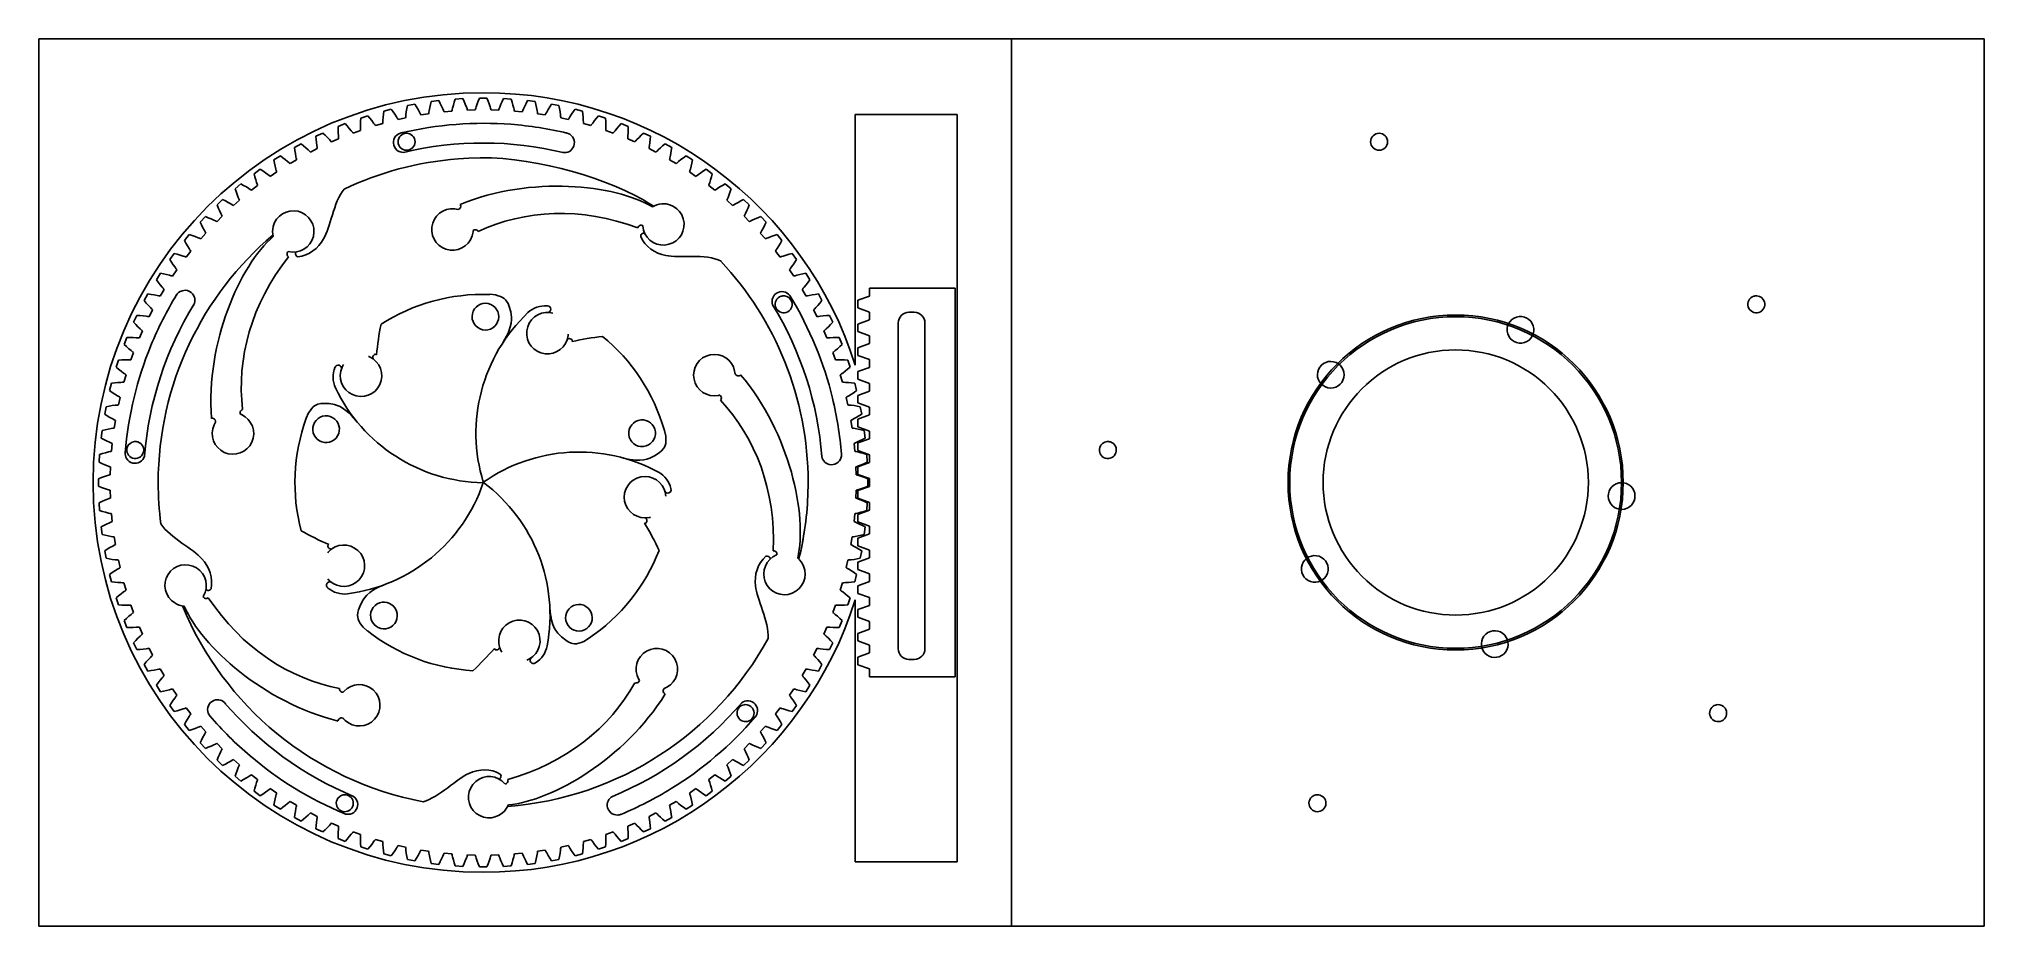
# Model space of a CAD drawing. Extents: x -14 to 217, y -21 to 85.
import ezdxf

# ---------------------------------------------------------------- set-up
doc = ezdxf.new("R2010")
doc.units = 0
doc.layers.get('0').update_dxf_attribs({"color": 160})

msp = doc.modelspace()

# ---------------------------------------------------------------- linework, layer by layer
at = {"color": 1}
for p, q in [((-14.02, 84.51), (101.6, 84.51)), ((-14.02, -21.01), (-14.02, 84.51)), ((101.6, 84.51), (217.22, 84.51)), ((101.6, 84.51), (101.6, -21.01)), ((217.22, 84.51), (217.22, -21.01)), ((101.6, -21.01), (-14.02, -21.01)), ((217.22, -21.01), (101.6, -21.01))]:
    msp.add_line(p, q, dxfattribs=at)
at = {"color": 7}
for p, q in [((29.71, 76.21), (29.78, 76.58)), ((29.78, 76.58), (30.67, 76.75)), ((30.67, 76.75), (30.87, 76.43)), ((30.87, 76.43), (31.05, 76.11)), ((32.37, 75.97), (32.44, 76.33)), ((32.44, 76.33), (32.52, 76.69)), ((32.52, 76.69), (32.61, 77.05)), ((32.61, 77.05), (33.51, 77.17)), ((33.51, 77.17), (33.69, 76.84)), ((33.69, 76.84), (33.85, 76.51)), ((33.85, 76.51), (34.01, 76.18)), ((35.16, 76.28), (35.25, 76.64)), ((35.25, 76.64), (35.36, 77)), ((35.36, 77), (35.47, 77.35)), ((35.47, 77.35), (36.37, 77.41)), ((36.37, 77.41), (36.53, 77.07)), ((36.53, 77.07), (36.67, 76.73)), ((36.67, 76.73), (36.81, 76.39)), ((36.81, 76.39), (36.88, 76.22)), ((37.91, 76.25), (37.96, 76.42)), ((37.96, 76.42), (38.08, 76.77)), ((38.08, 76.77), (38.2, 77.12)), ((38.2, 77.12), (38.34, 77.47)), ((38.34, 77.47), (39.24, 77.47)), ((39.24, 77.47), (39.38, 77.12)), ((39.38, 77.12), (39.5, 76.77)), ((39.5, 76.77), (39.62, 76.42)), ((39.62, 76.42), (39.67, 76.25)), ((40.7, 76.22), (40.77, 76.39)), ((40.77, 76.39), (40.91, 76.73)), ((40.91, 76.73), (41.05, 77.07)), ((41.05, 77.07), (41.21, 77.41)), ((41.21, 77.41), (42.11, 77.35)), ((42.11, 77.35), (42.23, 77)), ((42.23, 77), (42.33, 76.64)), ((42.33, 76.64), (42.42, 76.28)), ((43.57, 76.18), (43.73, 76.51)), ((43.73, 76.51), (43.89, 76.84)), ((43.89, 76.84), (44.07, 77.17)), ((44.07, 77.17), (44.97, 77.05)), ((44.97, 77.05), (45.06, 76.69)), ((45.06, 76.69), (45.14, 76.33)), ((45.14, 76.33), (45.21, 75.97)), ((46.53, 76.11), (46.72, 76.43)), ((46.72, 76.43), (46.91, 76.75)), ((46.91, 76.75), (47.8, 76.58)), ((47.8, 76.58), (47.87, 76.21)), ((21.54, 74.09), (22.38, 74.43)), ((21.54, 73.72), (21.54, 74.09)), ((22.38, 74.43), (22.63, 74.15)), ((22.63, 74.15), (22.88, 73.87)), ((24.2, 74.35), (24.21, 74.72)), ((24.2, 73.98), (24.2, 74.35)), ((24.21, 74.72), (24.23, 75.09)), ((24.23, 75.09), (25.09, 75.37)), ((25.09, 75.37), (25.33, 75.08)), ((25.33, 75.08), (25.56, 74.79)), ((25.56, 74.79), (25.77, 74.49)), ((25.77, 74.49), (25.88, 74.35)), ((25.88, 74.35), (25.93, 74.27)), ((25.93, 74.27), (25.98, 74.19)), ((25.98, 74.19), (26.86, 74.45)), ((26.86, 74.45), (26.87, 74.54)), ((26.87, 74.63), (26.88, 74.82)), ((26.87, 74.54), (26.87, 74.63)), ((26.88, 74.82), (26.9, 75.18)), ((26.9, 75.18), (26.94, 75.55)), ((26.94, 75.55), (26.98, 75.92)), ((26.98, 75.92), (27.86, 76.15)), ((27.86, 76.15), (28.08, 75.84)), ((28.08, 75.84), (28.28, 75.54)), ((28.28, 75.54), (28.48, 75.23)), ((28.48, 75.23), (28.58, 75.07)), ((28.58, 75.07), (28.63, 74.99)), ((28.63, 74.99), (28.67, 74.92)), ((28.67, 74.92), (29.57, 75.12)), ((29.57, 75.12), (29.58, 75.21)), ((29.58, 75.21), (29.59, 75.3)), ((29.59, 75.3), (29.61, 75.48)), ((29.61, 75.48), (29.65, 75.84)), ((29.65, 75.84), (29.71, 76.21)), ((31.05, 76.11), (31.23, 75.79)), ((31.23, 75.79), (31.32, 75.63)), ((31.32, 75.63), (31.36, 75.55)), ((31.36, 75.55), (31.4, 75.47)), ((31.4, 75.47), (32.31, 75.61)), ((32.31, 75.61), (32.32, 75.7)), ((32.32, 75.7), (32.34, 75.79)), ((32.34, 75.79), (32.37, 75.97)), ((34.01, 76.18), (34.09, 76.01)), ((34.09, 76.01), (34.13, 75.93)), ((34.13, 75.93), (34.16, 75.84)), ((34.16, 75.84), (35.08, 75.93)), ((35.08, 75.93), (35.1, 76.02)), ((35.1, 76.02), (35.12, 76.11)), ((35.12, 76.11), (35.16, 76.28)), ((36.88, 76.22), (36.91, 76.13)), ((36.91, 76.13), (36.94, 76.05)), ((36.94, 76.05), (37.86, 76.08)), ((37.86, 76.08), (37.88, 76.16)), ((37.88, 76.16), (37.91, 76.25)), ((39.67, 76.25), (39.7, 76.16)), ((39.7, 76.16), (39.72, 76.08)), ((39.72, 76.08), (40.64, 76.05)), ((40.64, 76.05), (40.67, 76.13)), ((40.67, 76.13), (40.7, 76.22)), ((42.42, 76.28), (42.47, 76.11)), ((42.47, 76.11), (42.49, 76.02)), ((42.49, 76.02), (42.51, 75.93)), ((42.51, 75.93), (43.42, 75.84)), ((43.42, 75.84), (43.46, 75.93)), ((43.46, 75.93), (43.49, 76.01)), ((43.49, 76.01), (43.57, 76.18)), ((45.21, 75.97), (45.24, 75.79)), ((45.24, 75.79), (45.26, 75.7)), ((45.26, 75.7), (45.27, 75.61)), ((45.27, 75.61), (46.18, 75.47)), ((46.18, 75.47), (46.22, 75.55)), ((46.22, 75.55), (46.26, 75.63)), ((46.26, 75.63), (46.35, 75.79)), ((46.35, 75.79), (46.53, 76.11)), ((47.87, 76.21), (47.93, 75.84)), ((47.93, 75.84), (47.98, 75.48)), ((47.98, 75.48), (48, 75.3)), ((48, 75.3), (48.01, 75.21)), ((48.01, 75.21), (48.01, 75.12)), ((48.01, 75.12), (48.91, 74.92)), ((48.91, 74.92), (48.96, 74.99)), ((48.96, 74.99), (49, 75.07)), ((49, 75.07), (49.1, 75.23)), ((49.1, 75.23), (49.3, 75.54)), ((49.3, 75.54), (49.51, 75.84)), ((49.51, 75.84), (49.72, 76.15)), ((49.72, 76.15), (50.6, 75.92)), ((50.6, 75.92), (50.64, 75.55)), ((50.64, 75.55), (50.68, 75.18)), ((50.68, 75.18), (50.7, 74.82)), ((50.7, 74.82), (50.71, 74.63)), ((50.71, 74.63), (50.72, 74.54)), ((50.72, 74.54), (50.72, 74.45)), ((50.72, 74.45), (51.6, 74.19)), ((51.6, 74.19), (51.65, 74.27)), ((51.65, 74.27), (51.7, 74.35)), ((51.7, 74.35), (51.81, 74.49)), ((51.81, 74.49), (52.03, 74.79)), ((52.03, 74.79), (52.25, 75.08)), ((52.25, 75.08), (52.49, 75.37)), ((52.49, 75.37), (53.35, 75.09)), ((53.35, 75.09), (53.37, 74.72)), ((53.37, 74.72), (53.38, 74.35)), ((53.38, 74.35), (53.38, 73.98)), ((54.7, 73.87), (54.95, 74.15)), ((54.95, 74.15), (55.2, 74.43)), ((55.2, 74.43), (56.04, 74.09)), ((56.04, 74.09), (56.04, 73.72)), ((16.37, 71.6), (17.16, 72.03)), ((17.16, 72.03), (17.45, 71.79)), ((17.45, 71.79), (17.73, 71.55)), ((18.91, 72.93), (19.74, 73.31)), ((18.94, 72.55), (18.91, 72.93)), ((18.98, 72.19), (18.94, 72.55)), ((19.02, 71.82), (18.98, 72.19)), ((19.05, 71.64), (19.02, 71.82)), ((19.74, 73.31), (20, 73.05)), ((20, 73.05), (20.27, 72.79)), ((20.27, 72.79), (20.52, 72.53)), ((20.52, 72.53), (20.64, 72.39)), ((20.64, 72.39), (20.7, 72.32)), ((20.7, 72.32), (20.76, 72.26)), ((20.76, 72.26), (21.61, 72.62)), ((21.55, 73.35), (21.54, 73.72)), ((21.58, 72.98), (21.55, 73.35)), ((21.59, 72.8), (21.58, 72.98)), ((21.6, 72.71), (21.59, 72.8)), ((21.61, 72.62), (21.6, 72.71)), ((22.88, 73.87), (23.12, 73.59)), ((23.12, 73.59), (23.23, 73.45)), ((23.23, 73.45), (23.29, 73.38)), ((23.29, 73.38), (23.34, 73.31)), ((23.34, 73.31), (24.21, 73.62)), ((24.2, 73.8), (24.2, 73.98)), ((24.2, 73.71), (24.2, 73.8)), ((24.21, 73.62), (24.2, 73.71)), ((53.38, 73.98), (53.38, 73.8)), ((53.38, 73.8), (53.38, 73.71)), ((53.38, 73.71), (53.38, 73.62)), ((53.38, 73.62), (54.24, 73.31)), ((54.24, 73.31), (54.3, 73.38)), ((54.3, 73.38), (54.35, 73.45)), ((54.35, 73.45), (54.47, 73.59)), ((54.47, 73.59), (54.7, 73.87)), ((55.99, 72.71), (55.98, 72.62)), ((55.98, 72.62), (56.82, 72.26)), ((56.01, 72.98), (55.99, 72.8)), ((55.99, 72.8), (55.99, 72.71)), ((56.03, 73.35), (56.01, 72.98)), ((56.04, 73.72), (56.03, 73.35)), ((56.82, 72.26), (56.88, 72.32)), ((56.88, 72.32), (56.94, 72.39)), ((56.94, 72.39), (57.06, 72.53)), ((57.06, 72.53), (57.32, 72.79)), ((57.32, 72.79), (57.58, 73.05)), ((57.58, 73.05), (57.85, 73.31)), ((57.85, 73.31), (58.67, 72.93)), ((58.56, 71.82), (58.54, 71.64)), ((58.61, 72.19), (58.56, 71.82)), ((58.64, 72.55), (58.61, 72.19)), ((58.67, 72.93), (58.64, 72.55)), ((59.86, 71.55), (60.13, 71.79)), ((60.13, 71.79), (60.42, 72.03)), ((60.42, 72.03), (61.21, 71.6)), ((13.91, 70.11), (14.68, 70.6)), ((13.98, 69.74), (13.91, 70.11)), ((14.06, 69.38), (13.98, 69.74)), ((14.15, 69.03), (14.06, 69.38)), ((14.68, 70.6), (14.98, 70.37)), ((14.98, 70.37), (15.27, 70.15)), ((15.27, 70.15), (15.55, 69.91)), ((15.55, 69.91), (15.69, 69.8)), ((15.69, 69.8), (15.76, 69.74)), ((15.76, 69.74), (15.83, 69.68)), ((15.83, 69.68), (16.62, 70.14)), ((16.42, 71.23), (16.37, 71.6)), ((16.48, 70.86), (16.42, 71.23)), ((16.54, 70.5), (16.48, 70.86)), ((16.58, 70.32), (16.54, 70.5)), ((16.6, 70.23), (16.58, 70.32)), ((16.62, 70.14), (16.6, 70.23)), ((17.73, 71.55), (17.99, 71.3)), ((17.99, 71.3), (18.13, 71.17)), ((18.13, 71.17), (18.19, 71.11)), ((18.19, 71.11), (18.26, 71.04)), ((18.26, 71.04), (19.07, 71.46)), ((19.06, 71.55), (19.05, 71.64)), ((19.07, 71.46), (19.06, 71.55)), ((58.52, 71.55), (58.51, 71.46)), ((58.51, 71.46), (59.33, 71.04)), ((58.54, 71.64), (58.52, 71.55)), ((59.33, 71.04), (59.39, 71.11)), ((59.39, 71.11), (59.46, 71.17)), ((59.46, 71.17), (59.59, 71.3)), ((59.59, 71.3), (59.86, 71.55)), ((60.98, 70.23), (60.96, 70.14)), ((60.96, 70.14), (61.75, 69.68)), ((61, 70.32), (60.98, 70.23)), ((61.04, 70.5), (61, 70.32)), ((61.11, 70.86), (61.04, 70.5)), ((61.16, 71.23), (61.11, 70.86)), ((61.21, 71.6), (61.16, 71.23)), ((61.75, 69.68), (61.82, 69.74)), ((61.82, 69.74), (61.89, 69.8)), ((61.89, 69.8), (62.03, 69.91)), ((62.03, 69.91), (62.31, 70.15)), ((62.31, 70.15), (62.61, 70.37)), ((62.61, 70.37), (62.91, 70.6)), ((62.91, 70.6), (63.67, 70.11)), ((63.52, 69.38), (63.43, 69.03)), ((63.6, 69.74), (63.52, 69.38)), ((63.67, 70.11), (63.6, 69.74)), ((9.3, 66.69), (10, 67.27)), ((10, 67.27), (10.32, 67.08)), ((10.32, 67.08), (10.64, 66.9)), ((11.26, 66.5), (11.98, 67.06)), ((11.55, 68.47), (12.28, 69.01)), ((11.65, 68.11), (11.55, 68.47)), ((11.75, 67.76), (11.65, 68.11)), ((11.86, 67.41), (11.75, 67.76)), ((11.92, 67.23), (11.86, 67.41)), ((11.95, 67.15), (11.92, 67.23)), ((11.98, 67.06), (11.95, 67.15)), ((12.28, 69.01), (12.6, 68.8)), ((12.6, 68.8), (12.9, 68.59)), ((12.9, 68.59), (13.2, 68.38)), ((13.2, 68.38), (13.35, 68.27)), ((13.35, 68.27), (13.42, 68.21)), ((13.42, 68.21), (13.49, 68.16)), ((13.49, 68.16), (14.25, 68.68)), ((14.2, 68.85), (14.15, 69.03)), ((14.23, 68.76), (14.2, 68.85)), ((14.25, 68.68), (14.23, 68.76)), ((63.36, 68.76), (63.33, 68.68)), ((63.33, 68.68), (64.09, 68.16)), ((63.38, 68.85), (63.36, 68.76)), ((63.43, 69.03), (63.38, 68.85)), ((64.09, 68.16), (64.16, 68.21)), ((64.16, 68.21), (64.23, 68.27)), ((64.23, 68.27), (64.38, 68.38)), ((64.38, 68.38), (64.68, 68.59)), ((64.68, 68.59), (64.98, 68.8)), ((64.98, 68.8), (65.3, 69.01)), ((65.3, 69.01), (66.03, 68.47)), ((65.63, 67.15), (65.6, 67.06)), ((65.6, 67.06), (66.33, 66.5)), ((65.66, 67.23), (65.63, 67.15)), ((65.72, 67.41), (65.66, 67.23)), ((65.83, 67.76), (65.72, 67.41)), ((65.94, 68.11), (65.83, 67.76)), ((66.03, 68.47), (65.94, 68.11)), ((66.94, 66.9), (67.26, 67.08)), ((67.26, 67.08), (67.58, 67.27)), ((67.58, 67.27), (68.28, 66.69)), ((7.16, 64.77), (7.82, 65.39)), ((7.3, 64.42), (7.16, 64.77)), ((7.82, 65.39), (8.16, 65.23)), ((8.16, 65.23), (8.49, 65.06)), ((8.49, 65.06), (8.81, 64.88)), ((8.81, 64.88), (8.97, 64.79)), ((8.97, 64.79), (9.05, 64.75)), ((9.05, 64.75), (9.13, 64.7)), ((9.13, 64.7), (9.82, 65.31)), ((9.42, 66.34), (9.3, 66.69)), ((9.54, 65.99), (9.42, 66.34)), ((9.68, 65.64), (9.54, 65.99)), ((9.75, 65.48), (9.68, 65.64)), ((9.78, 65.39), (9.75, 65.48)), ((9.82, 65.31), (9.78, 65.39)), ((10.64, 66.9), (10.95, 66.7)), ((10.95, 66.7), (11.11, 66.6)), ((11.11, 66.6), (11.18, 66.55)), ((11.18, 66.55), (11.26, 66.5)), ((66.33, 66.5), (66.4, 66.55)), ((66.4, 66.55), (66.48, 66.6)), ((66.48, 66.6), (66.63, 66.7)), ((66.63, 66.7), (66.94, 66.9)), ((67.8, 65.39), (67.77, 65.31)), ((67.77, 65.31), (68.45, 64.7)), ((67.84, 65.48), (67.8, 65.39)), ((67.91, 65.64), (67.84, 65.48)), ((68.04, 65.99), (67.91, 65.64)), ((68.16, 66.34), (68.04, 65.99)), ((68.28, 66.69), (68.16, 66.34)), ((68.45, 64.7), (68.53, 64.75)), ((68.53, 64.75), (68.61, 64.79)), ((68.61, 64.79), (68.77, 64.88)), ((68.77, 64.88), (69.09, 65.06)), ((69.09, 65.06), (69.42, 65.23)), ((69.42, 65.23), (69.76, 65.39)), ((69.76, 65.39), (70.42, 64.77)), ((70.42, 64.77), (70.28, 64.42)), ((5.15, 62.72), (5.77, 63.38)), ((5.31, 62.38), (5.15, 62.72)), ((5.77, 63.38), (6.12, 63.24)), ((6.12, 63.24), (6.46, 63.09)), ((6.46, 63.09), (6.79, 62.94)), ((6.79, 62.94), (6.96, 62.86)), ((6.96, 62.86), (7.04, 62.82)), ((7.04, 62.82), (7.12, 62.77)), ((7.12, 62.77), (7.77, 63.42)), ((7.45, 64.08), (7.3, 64.42)), ((7.61, 63.75), (7.45, 64.08)), ((7.69, 63.59), (7.61, 63.75)), ((7.73, 63.5), (7.69, 63.59)), ((7.77, 63.42), (7.73, 63.5)), ((69.86, 63.5), (69.81, 63.42)), ((69.81, 63.42), (70.46, 62.77)), ((69.9, 63.59), (69.86, 63.5)), ((69.98, 63.75), (69.9, 63.59)), ((70.13, 64.08), (69.98, 63.75)), ((70.28, 64.42), (70.13, 64.08)), ((70.46, 62.77), (70.55, 62.82)), ((70.55, 62.82), (70.63, 62.86)), ((70.63, 62.86), (70.79, 62.94)), ((70.79, 62.94), (71.12, 63.09)), ((71.12, 63.09), (71.46, 63.24)), ((71.46, 63.24), (71.81, 63.38)), ((71.81, 63.38), (72.43, 62.72)), ((72.43, 62.72), (72.27, 62.38)), ((3.27, 60.54), (3.85, 61.24)), ((3.46, 60.22), (3.27, 60.54)), ((3.65, 59.9), (3.46, 60.22)), ((3.85, 61.24), (4.21, 61.12)), ((4.21, 61.12), (4.55, 61)), ((4.55, 61), (4.9, 60.86)), ((4.9, 60.86), (5.07, 60.8)), ((5.07, 60.8), (5.15, 60.76)), ((5.15, 60.76), (5.23, 60.72)), ((5.23, 60.72), (5.84, 61.41)), ((5.48, 62.05), (5.31, 62.38)), ((5.66, 61.73), (5.48, 62.05)), ((5.75, 61.57), (5.66, 61.73)), ((5.79, 61.49), (5.75, 61.57)), ((5.84, 61.41), (5.79, 61.49)), ((71.79, 61.49), (71.74, 61.41)), ((71.74, 61.41), (72.35, 60.72)), ((71.83, 61.57), (71.79, 61.49)), ((71.92, 61.73), (71.83, 61.57)), ((72.1, 62.05), (71.92, 61.73)), ((72.27, 62.38), (72.1, 62.05)), ((72.35, 60.72), (72.43, 60.76)), ((72.43, 60.76), (72.52, 60.8)), ((72.52, 60.8), (72.69, 60.86)), ((72.69, 60.86), (73.03, 61)), ((73.03, 61), (73.38, 61.12)), ((73.38, 61.12), (73.73, 61.24)), ((73.73, 61.24), (74.31, 60.54)), ((74.13, 60.22), (73.94, 59.9)), ((74.31, 60.54), (74.13, 60.22)), ((1.54, 58.26), (2.07, 58.99)), ((1.74, 57.94), (1.54, 58.26)), ((1.95, 57.64), (1.74, 57.94)), ((2.07, 58.99), (2.43, 58.89)), ((2.43, 58.89), (2.79, 58.79)), ((2.79, 58.79), (3.14, 58.68)), ((3.14, 58.68), (3.31, 58.62)), ((3.31, 58.62), (3.39, 58.59)), ((3.39, 58.59), (3.48, 58.56)), ((3.48, 58.56), (4.04, 59.28)), ((3.84, 59.59), (3.65, 59.9)), ((3.94, 59.44), (3.84, 59.59)), ((3.99, 59.36), (3.94, 59.44)), ((4.04, 59.28), (3.99, 59.36)), ((73.59, 59.36), (73.54, 59.28)), ((73.54, 59.28), (74.1, 58.56)), ((73.64, 59.44), (73.59, 59.36)), ((73.74, 59.59), (73.64, 59.44)), ((73.94, 59.9), (73.74, 59.59)), ((74.1, 58.56), (74.19, 58.59)), ((74.19, 58.59), (74.27, 58.62)), ((74.27, 58.62), (74.45, 58.68)), ((74.45, 58.68), (74.8, 58.79)), ((74.8, 58.79), (75.15, 58.89)), ((75.15, 58.89), (75.51, 58.99)), ((75.51, 58.99), (76.05, 58.26)), ((75.84, 57.94), (75.63, 57.64)), ((76.05, 58.26), (75.84, 57.94)), ((-0.05, 55.86), (0.43, 56.63)), ((0.17, 55.57), (-0.05, 55.86)), ((0.39, 55.27), (0.17, 55.57)), ((0.43, 56.63), (0.8, 56.56)), ((0.8, 56.56), (1.16, 56.48)), ((1.16, 56.48), (1.51, 56.39)), ((1.51, 56.39), (1.69, 56.34)), ((1.69, 56.34), (1.78, 56.31)), ((1.78, 56.31), (1.87, 56.29)), ((1.87, 56.29), (2.38, 57.05)), ((2.16, 57.34), (1.95, 57.64)), ((2.27, 57.19), (2.16, 57.34)), ((2.33, 57.12), (2.27, 57.19)), ((2.38, 57.05), (2.33, 57.12)), ((75.26, 57.12), (75.2, 57.05)), ((75.2, 57.05), (75.72, 56.29)), ((75.31, 57.19), (75.26, 57.12)), ((75.42, 57.34), (75.31, 57.19)), ((75.63, 57.64), (75.42, 57.34)), ((75.72, 56.29), (75.8, 56.31)), ((75.8, 56.31), (75.89, 56.34)), ((75.89, 56.34), (76.07, 56.39)), ((76.07, 56.39), (76.42, 56.48)), ((76.42, 56.48), (76.78, 56.56)), ((76.78, 56.56), (77.15, 56.63)), ((77.15, 56.63), (77.64, 55.86)), ((77.41, 55.57), (77.19, 55.27)), ((77.64, 55.86), (77.41, 55.57)), ((-1.49, 53.38), (-1.06, 54.17)), ((-1.25, 53.09), (-1.49, 53.38)), ((-1.06, 54.17), (-0.69, 54.12)), ((-0.69, 54.12), (-0.32, 54.06)), ((-0.32, 54.06), (0.04, 54)), ((0.04, 54), (0.22, 53.96)), ((0.22, 53.96), (0.31, 53.94)), ((0.31, 53.94), (0.4, 53.92)), ((0.63, 54.99), (0.39, 55.27)), ((0.4, 53.92), (0.86, 54.71)), ((0.75, 54.85), (0.63, 54.99)), ((0.8, 54.78), (0.75, 54.85)), ((0.86, 54.71), (0.8, 54.78)), ((39.58, 54.13), (40.26, 54.06)), ((40.26, 54.06), (40.57, 53.97)), ((40.57, 53.97), (40.85, 53.87)), ((40.85, 53.87), (41.1, 53.76)), ((41.1, 53.76), (41.3, 53.63)), ((41.3, 53.63), (41.46, 53.48)), ((41.46, 53.48), (41.58, 53.33)), ((41.58, 53.33), (41.76, 53.02)), ((76.78, 54.78), (76.72, 54.71)), ((76.72, 54.71), (77.18, 53.92)), ((76.84, 54.85), (76.78, 54.78)), ((76.95, 54.99), (76.84, 54.85)), ((77.19, 55.27), (76.95, 54.99)), ((77.18, 53.92), (77.27, 53.94)), ((77.27, 53.94), (77.36, 53.96)), ((77.36, 53.96), (77.54, 54)), ((77.54, 54), (77.9, 54.06)), ((77.9, 54.06), (78.27, 54.12)), ((78.27, 54.12), (78.64, 54.17)), ((78.64, 54.17), (79.07, 53.38)), ((79.07, 53.38), (78.83, 53.09)), ((84.71, 53.93), (83.32, 53.43)), ((83.32, 53.43), (83.32, 52.53)), ((84.71, 54.85), (94.9, 54.85)), ((84.71, 54.85), (84.71, 53.93)), ((94.9, 54.85), (94.9, 8.65)), ((-2.77, 50.81), (-2.38, 51.63)), ((-2.38, 51.63), (-2.01, 51.6)), ((-2.01, 51.6), (-1.64, 51.56)), ((-1.64, 51.56), (-1.28, 51.52)), ((-1.28, 51.52), (-1.1, 51.5)), ((-1.01, 52.82), (-1.25, 53.09)), ((-1.1, 51.5), (-1.01, 51.48)), ((-0.76, 52.55), (-1.01, 52.82)), ((-1.01, 51.48), (-0.92, 51.47)), ((-0.92, 51.47), (-0.5, 52.29)), ((-0.63, 52.42), (-0.76, 52.55)), ((-0.57, 52.35), (-0.63, 52.42)), ((-0.5, 52.29), (-0.57, 52.35)), ((41.76, 53.02), (41.9, 52.69)), ((41.9, 52.69), (42.07, 52.06)), ((42.07, 52.06), (42.15, 51.42)), ((42.16, 51.08), (42.13, 50.7)), ((42.15, 51.42), (42.16, 51.08)), ((78.15, 52.35), (78.08, 52.29)), ((78.08, 52.29), (78.5, 51.47)), ((78.21, 52.42), (78.15, 52.35)), ((78.34, 52.55), (78.21, 52.42)), ((78.59, 52.82), (78.34, 52.55)), ((78.5, 51.47), (78.59, 51.48)), ((78.83, 53.09), (78.59, 52.82)), ((78.59, 51.48), (78.68, 51.5)), ((78.68, 51.5), (78.86, 51.52)), ((78.86, 51.52), (79.23, 51.56)), ((79.23, 51.56), (79.59, 51.6)), ((79.59, 51.6), (79.97, 51.63)), ((79.97, 51.63), (80.35, 50.81)), ((83.32, 52.53), (84.71, 52.02)), ((84.71, 51.1), (83.32, 50.6)), ((84.71, 52.02), (84.71, 51.1)), ((89.4, 51.99), (90.04, 51.99)), ((-3.89, 48.16), (-3.55, 49)), ((-3.55, 49), (-3.18, 49)), ((-3.18, 49), (-2.81, 48.99)), ((-2.81, 48.99), (-2.44, 48.97)), ((-2.51, 50.54), (-2.77, 50.81)), ((-2.25, 50.28), (-2.51, 50.54)), ((-2.44, 48.97), (-2.26, 48.95)), ((-2.26, 48.95), (-2.17, 48.94)), ((-1.98, 50.02), (-2.25, 50.28)), ((-2.17, 48.94), (-2.08, 48.94)), ((-2.08, 48.94), (-1.71, 49.78)), ((-1.85, 49.9), (-1.98, 50.02)), ((-1.78, 49.84), (-1.85, 49.9)), ((-1.71, 49.78), (-1.78, 49.84)), ((41.38, 48.8), (41.16, 48.43)), ((41.57, 49.14), (41.38, 48.8)), ((41.72, 49.45), (41.57, 49.14)), ((41.85, 49.74), (41.72, 49.45)), ((42.02, 50.25), (41.85, 49.74)), ((42.13, 50.7), (42.02, 50.25)), ((79.36, 49.84), (79.3, 49.78)), ((79.3, 49.78), (79.66, 48.94)), ((79.43, 49.9), (79.36, 49.84)), ((79.57, 50.02), (79.43, 49.9)), ((79.83, 50.28), (79.57, 50.02)), ((79.66, 48.94), (79.75, 48.94)), ((79.75, 48.94), (79.84, 48.95)), ((80.09, 50.54), (79.83, 50.28)), ((79.84, 48.95), (80.02, 48.97)), ((80.02, 48.97), (80.39, 48.99)), ((80.35, 50.81), (80.09, 50.54)), ((80.39, 48.99), (80.76, 49)), ((80.76, 49), (81.13, 49)), ((81.13, 49), (81.47, 48.16)), ((83.32, 50.6), (83.32, 49.7)), ((83.32, 49.7), (84.71, 49.19)), ((84.71, 49.19), (84.71, 48.27)), ((88.13, 11.98), (88.13, 50.72)), ((91.31, 50.72), (91.31, 11.98)), ((-4.83, 45.45), (-4.55, 46.31)), ((-4.55, 46.31), (-4.18, 46.33)), ((-4.18, 46.33), (-3.81, 46.34)), ((-3.61, 47.91), (-3.89, 48.16)), ((-3.81, 46.34), (-3.44, 46.34)), ((-3.33, 47.66), (-3.61, 47.91)), ((-3.44, 46.34), (-3.26, 46.34)), ((-3.05, 47.43), (-3.33, 47.66)), ((-3.26, 46.34), (-3.17, 46.34)), ((-3.17, 46.34), (-3.08, 46.34)), ((-3.08, 46.34), (-2.77, 47.2)), ((-2.91, 47.31), (-3.05, 47.43)), ((-2.84, 47.25), (-2.91, 47.31)), ((-2.77, 47.2), (-2.84, 47.25)), ((80.42, 47.25), (80.35, 47.2)), ((80.35, 47.2), (80.66, 46.34)), ((80.49, 47.31), (80.42, 47.25)), ((80.63, 47.43), (80.49, 47.31)), ((80.91, 47.66), (80.63, 47.43)), ((80.66, 46.34), (80.75, 46.34)), ((80.75, 46.34), (80.84, 46.34)), ((80.84, 46.34), (81.02, 46.34)), ((81.19, 47.91), (80.91, 47.66)), ((81.02, 46.34), (81.39, 46.34)), ((81.47, 48.16), (81.19, 47.91)), ((81.39, 46.34), (81.76, 46.33)), ((81.76, 46.33), (82.13, 46.31)), ((82.13, 46.31), (82.41, 45.45)), ((84.71, 48.27), (83.32, 47.77)), ((83.32, 47.77), (83.32, 46.87)), ((83.32, 46.87), (84.71, 46.36)), ((84.71, 46.36), (84.71, 45.44)), ((-4.54, 45.21), (-4.83, 45.45)), ((-4.25, 44.99), (-4.54, 45.21)), ((-3.95, 44.77), (-4.25, 44.99)), ((-3.8, 44.66), (-3.95, 44.77)), ((-3.91, 43.68), (-3.65, 44.56)), ((-3.73, 44.61), (-3.8, 44.66)), ((-3.65, 44.56), (-3.73, 44.61)), ((81.31, 44.61), (81.24, 44.56)), ((81.24, 44.56), (81.49, 43.68)), ((81.39, 44.66), (81.31, 44.61)), ((81.54, 44.77), (81.39, 44.66)), ((81.83, 44.99), (81.54, 44.77)), ((82.12, 45.21), (81.83, 44.99)), ((82.41, 45.45), (82.12, 45.21)), ((84.71, 45.44), (83.32, 44.94)), ((83.32, 44.94), (83.32, 44.04)), ((83.32, 44.04), (84.71, 43.53)), ((-5.61, 42.68), (-5.38, 43.56)), ((-5.3, 42.46), (-5.61, 42.68)), ((-5.38, 43.56), (-5.01, 43.6)), ((-5, 42.26), (-5.3, 42.46)), ((-5.01, 43.6), (-4.64, 43.64)), ((-4.69, 42.06), (-5, 42.26)), ((-4.53, 41.96), (-4.69, 42.06)), ((-4.64, 43.64), (-4.27, 43.66)), ((-4.57, 40.97), (-4.37, 41.87)), ((-4.45, 41.92), (-4.53, 41.96)), ((-4.37, 41.87), (-4.45, 41.92)), ((-4.27, 43.66), (-4.09, 43.67)), ((-4.09, 43.67), (-4, 43.67)), ((-4, 43.67), (-3.91, 43.68)), ((81.49, 43.68), (81.58, 43.67)), ((81.58, 43.67), (81.67, 43.67)), ((81.67, 43.67), (81.86, 43.66)), ((81.86, 43.66), (82.22, 43.64)), ((82.03, 41.92), (81.96, 41.87)), ((81.96, 41.87), (82.16, 40.97)), ((82.11, 41.96), (82.03, 41.92)), ((82.27, 42.06), (82.11, 41.96)), ((82.22, 43.64), (82.59, 43.6)), ((82.58, 42.26), (82.27, 42.06)), ((82.88, 42.46), (82.58, 42.26)), ((82.59, 43.6), (82.96, 43.56)), ((83.19, 42.68), (82.88, 42.46)), ((82.96, 43.56), (83.19, 42.68)), ((84.71, 42.61), (83.32, 42.11)), ((83.32, 42.11), (83.32, 41.21)), ((84.71, 43.53), (84.71, 42.61)), ((-6.2, 39.87), (-6.03, 40.76)), ((-5.89, 39.67), (-6.2, 39.87)), ((-6.03, 40.76), (-5.67, 40.83)), ((-5.57, 39.49), (-5.89, 39.67)), ((-5.67, 40.83), (-5.3, 40.89)), ((-5.25, 39.31), (-5.57, 39.49)), ((-5.3, 40.89), (-4.94, 40.93)), ((-4.94, 40.93), (-4.76, 40.96)), ((-4.76, 40.96), (-4.67, 40.96)), ((-4.67, 40.96), (-4.57, 40.97)), ((17.75, 39.4), (18.03, 40.02)), ((18.03, 40.02), (18.21, 40.29)), ((18.21, 40.29), (18.4, 40.53)), ((18.4, 40.53), (18.57, 40.73)), ((18.57, 40.73), (18.76, 40.88)), ((18.76, 40.88), (18.96, 40.99)), ((18.96, 40.99), (19.13, 41.06)), ((19.13, 41.06), (19.49, 41.13)), ((19.49, 41.13), (19.84, 41.16)), ((19.84, 41.16), (20.49, 41.13)), ((20.49, 41.13), (21.12, 41.01)), ((21.12, 41.01), (21.45, 40.91)), ((21.45, 40.91), (21.81, 40.77)), ((21.81, 40.77), (22.2, 40.52)), ((22.2, 40.52), (22.63, 40.2)), ((22.63, 40.2), (22.86, 39.99)), ((22.86, 39.99), (23.12, 39.75)), ((23.12, 39.75), (23.38, 39.46)), ((23.38, 39.46), (23.66, 39.14)), ((82.16, 40.97), (82.25, 40.96)), ((82.25, 40.96), (82.34, 40.96)), ((82.34, 40.96), (82.52, 40.93)), ((82.52, 40.93), (82.88, 40.89)), ((83.15, 39.49), (82.83, 39.31)), ((82.88, 40.89), (83.25, 40.83)), ((83.47, 39.67), (83.15, 39.49)), ((83.25, 40.83), (83.62, 40.76)), ((83.32, 41.21), (84.71, 40.7)), ((84.71, 39.78), (83.32, 39.28)), ((83.79, 39.87), (83.47, 39.67)), ((83.62, 40.76), (83.79, 39.87)), ((84.71, 40.7), (84.71, 39.78)), ((-6.63, 37.03), (-6.51, 37.93)), ((-6.3, 36.85), (-6.63, 37.03)), ((-6.51, 37.93), (-6.15, 38.02)), ((-6.15, 38.02), (-5.79, 38.1)), ((-5.79, 38.1), (-5.43, 38.17)), ((-5.43, 38.17), (-5.25, 38.2)), ((-5.09, 39.22), (-5.25, 39.31)), ((-5.25, 38.2), (-5.16, 38.22)), ((-5.16, 38.22), (-5.07, 38.23)), ((-5.01, 39.18), (-5.09, 39.22)), ((-5.07, 38.23), (-4.92, 39.14)), ((-4.92, 39.14), (-5.01, 39.18)), ((60.36, 37.93), (60.51, 37.26)), ((60.51, 37.26), (60.52, 36.94)), ((82.59, 39.18), (82.51, 39.14)), ((82.51, 39.14), (82.65, 38.23)), ((82.67, 39.22), (82.59, 39.18)), ((82.65, 38.23), (82.74, 38.22)), ((82.83, 39.31), (82.67, 39.22)), ((82.74, 38.22), (82.83, 38.2)), ((82.83, 38.2), (83.01, 38.17)), ((83.01, 38.17), (83.37, 38.1)), ((83.32, 39.28), (83.32, 38.38)), ((83.32, 38.38), (84.71, 37.87)), ((83.37, 38.1), (83.73, 38.02)), ((83.73, 38.02), (84.09, 37.93)), ((84.21, 37.03), (83.88, 36.85)), ((84.09, 37.93), (84.21, 37.03)), ((84.71, 37.87), (84.71, 36.95)), ((-6.87, 34.17), (-6.81, 35.07)), ((-6.81, 35.07), (-6.45, 35.19)), ((-6.45, 35.19), (-6.1, 35.29)), ((-5.97, 36.69), (-6.3, 36.85)), ((-6.1, 35.29), (-5.74, 35.38)), ((-5.64, 36.53), (-5.97, 36.69)), ((-5.74, 35.38), (-5.57, 35.42)), ((-5.47, 36.45), (-5.64, 36.53)), ((-5.57, 35.42), (-5.48, 35.45)), ((-5.48, 35.45), (-5.39, 35.47)), ((-5.39, 36.42), (-5.47, 36.45)), ((-5.3, 36.38), (-5.39, 36.42)), ((-5.39, 35.47), (-5.3, 36.38)), ((59.17, 34.93), (58.59, 34.65)), ((59.72, 35.28), (59.17, 34.93)), ((59.98, 35.51), (59.72, 35.28)), ((60.22, 35.78), (59.98, 35.51)), ((60.33, 35.94), (60.22, 35.78)), ((60.42, 36.14), (60.33, 35.94)), ((60.49, 36.38), (60.42, 36.14)), ((60.51, 36.64), (60.49, 36.38)), ((60.52, 36.94), (60.51, 36.64)), ((82.97, 36.42), (82.88, 36.38)), ((82.88, 36.38), (82.97, 35.47)), ((83.05, 36.45), (82.97, 36.42)), ((82.97, 35.47), (83.06, 35.45)), ((83.22, 36.53), (83.05, 36.45)), ((83.06, 35.45), (83.15, 35.42)), ((83.15, 35.42), (83.33, 35.38)), ((83.55, 36.69), (83.22, 36.53)), ((84.71, 36.95), (83.32, 36.45)), ((83.32, 36.45), (83.32, 35.55)), ((83.32, 35.55), (84.71, 35.04)), ((83.33, 35.38), (83.68, 35.29)), ((83.88, 36.85), (83.55, 36.69)), ((83.68, 35.29), (84.04, 35.19)), ((84.04, 35.19), (84.39, 35.07)), ((84.39, 35.07), (84.45, 34.17)), ((84.71, 35.04), (84.71, 34.12)), ((-6.53, 34.01), (-6.87, 34.17)), ((-6.58, 32.34), (-6.23, 32.46)), ((-6.19, 33.87), (-6.53, 34.01)), ((-6.23, 32.46), (-5.88, 32.58)), ((-5.85, 33.73), (-6.19, 33.87)), ((-5.88, 32.58), (-5.71, 32.63)), ((-5.68, 33.66), (-5.85, 33.73)), ((-5.71, 32.63), (-5.62, 32.66)), ((-5.59, 33.63), (-5.68, 33.66)), ((-5.62, 32.66), (-5.53, 32.68)), ((-5.51, 33.6), (-5.59, 33.63)), ((-5.53, 32.68), (-5.51, 33.6)), ((55.85, 34.58), (55.43, 34.66)), ((56.24, 34.49), (55.85, 34.58)), ((56.58, 34.45), (56.24, 34.49)), ((56.89, 34.42), (56.58, 34.45)), ((57.43, 34.41), (56.89, 34.42)), ((57.89, 34.44), (57.43, 34.41)), ((58.26, 34.53), (57.89, 34.44)), ((58.59, 34.65), (58.26, 34.53)), ((83.17, 33.63), (83.09, 33.6)), ((83.09, 33.6), (83.12, 32.68)), ((83.12, 32.68), (83.2, 32.66)), ((83.26, 33.66), (83.17, 33.63)), ((83.2, 32.66), (83.29, 32.63)), ((83.43, 33.73), (83.26, 33.66)), ((83.29, 32.63), (83.47, 32.58)), ((84.71, 34.12), (83.32, 33.62)), ((83.32, 33.62), (83.32, 32.72)), ((83.32, 32.72), (84.71, 32.21)), ((83.77, 33.87), (83.43, 33.73)), ((83.47, 32.58), (83.81, 32.46)), ((84.11, 34.01), (83.77, 33.87)), ((83.81, 32.46), (84.16, 32.34)), ((84.45, 34.17), (84.11, 34.01)), ((-6.93, 32.2), (-6.58, 32.34)), ((-6.93, 31.3), (-6.93, 32.2)), ((-6.58, 31.16), (-6.93, 31.3)), ((-6.23, 31.04), (-6.58, 31.16)), ((-5.88, 30.92), (-6.23, 31.04)), ((-5.71, 30.87), (-5.88, 30.92)), ((-5.62, 30.84), (-5.71, 30.87)), ((-5.53, 30.82), (-5.62, 30.84)), ((-5.51, 29.9), (-5.53, 30.82)), ((83.12, 30.82), (83.09, 29.9)), ((83.2, 30.84), (83.12, 30.82)), ((83.29, 30.87), (83.2, 30.84)), ((83.47, 30.92), (83.29, 30.87)), ((84.71, 31.29), (83.32, 30.79)), ((83.32, 30.79), (83.32, 29.89)), ((83.81, 31.04), (83.47, 30.92)), ((84.16, 31.16), (83.81, 31.04)), ((84.16, 32.34), (84.51, 32.2)), ((84.51, 31.3), (84.16, 31.16)), ((84.51, 32.2), (84.51, 31.3)), ((84.71, 32.21), (84.71, 31.29)), ((-6.87, 29.33), (-6.53, 29.49)), ((-6.81, 28.43), (-6.87, 29.33)), ((-6.45, 28.31), (-6.81, 28.43)), ((-6.53, 29.49), (-6.19, 29.63)), ((-6.1, 28.21), (-6.45, 28.31)), ((-6.19, 29.63), (-5.85, 29.77)), ((-5.74, 28.12), (-6.1, 28.21)), ((-5.85, 29.77), (-5.68, 29.84)), ((-5.57, 28.08), (-5.74, 28.12)), ((-5.68, 29.84), (-5.59, 29.87)), ((-5.59, 29.87), (-5.51, 29.9)), ((-5.48, 28.05), (-5.57, 28.08)), ((-5.39, 28.03), (-5.48, 28.05)), ((-5.3, 27.12), (-5.39, 28.03)), ((82.97, 28.03), (82.88, 27.12)), ((83.06, 28.05), (82.97, 28.03)), ((83.15, 28.08), (83.06, 28.05)), ((83.09, 29.9), (83.17, 29.87)), ((83.33, 28.12), (83.15, 28.08)), ((83.17, 29.87), (83.26, 29.84)), ((83.26, 29.84), (83.43, 29.77)), ((83.32, 29.89), (84.71, 29.38)), ((84.71, 28.46), (83.32, 27.95)), ((83.32, 27.95), (83.32, 27.06)), ((83.68, 28.21), (83.33, 28.12)), ((83.43, 29.77), (83.77, 29.63)), ((84.04, 28.31), (83.68, 28.21)), ((83.77, 29.63), (84.11, 29.49)), ((84.39, 28.43), (84.04, 28.31)), ((84.11, 29.49), (84.45, 29.33)), ((84.45, 29.33), (84.39, 28.43)), ((84.71, 29.38), (84.71, 28.46)), ((-6.63, 26.47), (-6.3, 26.65)), ((-6.51, 25.57), (-6.63, 26.47)), ((-6.15, 25.48), (-6.51, 25.57)), ((-6.3, 26.65), (-5.97, 26.81)), ((-5.79, 25.4), (-6.15, 25.48)), ((-5.97, 26.81), (-5.64, 26.97)), ((-5.64, 26.97), (-5.47, 27.05)), ((-5.47, 27.05), (-5.39, 27.08)), ((-5.39, 27.08), (-5.3, 27.12)), ((82.88, 27.12), (82.97, 27.08)), ((82.97, 27.08), (83.05, 27.05)), ((83.05, 27.05), (83.22, 26.97)), ((83.22, 26.97), (83.55, 26.81)), ((83.32, 27.06), (84.71, 26.55)), ((84.71, 25.63), (83.32, 25.12)), ((83.73, 25.48), (83.37, 25.4)), ((83.55, 26.81), (83.88, 26.65)), ((84.09, 25.57), (83.73, 25.48)), ((83.88, 26.65), (84.21, 26.47)), ((84.21, 26.47), (84.09, 25.57)), ((84.71, 26.55), (84.71, 25.63)), ((-6.2, 23.63), (-5.89, 23.83)), ((-6.03, 22.74), (-6.2, 23.63)), ((-5.89, 23.83), (-5.57, 24.01)), ((-5.43, 25.33), (-5.79, 25.4)), ((-5.57, 24.01), (-5.25, 24.19)), ((-5.25, 25.3), (-5.43, 25.33)), ((-5.16, 25.28), (-5.25, 25.3)), ((-5.25, 24.19), (-5.09, 24.28)), ((-5.07, 25.27), (-5.16, 25.28)), ((-5.09, 24.28), (-5.01, 24.32)), ((-4.92, 24.36), (-5.07, 25.27)), ((-5.01, 24.32), (-4.92, 24.36)), ((82.65, 25.27), (82.51, 24.36)), ((82.51, 24.36), (82.59, 24.32)), ((82.59, 24.32), (82.67, 24.28)), ((82.74, 25.28), (82.65, 25.27)), ((82.67, 24.28), (82.83, 24.19)), ((82.83, 25.3), (82.74, 25.28)), ((83.01, 25.33), (82.83, 25.3)), ((82.83, 24.19), (83.15, 24.01)), ((83.37, 25.4), (83.01, 25.33)), ((83.15, 24.01), (83.47, 23.83)), ((83.32, 25.12), (83.32, 24.22)), ((83.32, 24.22), (84.71, 23.72)), ((83.47, 23.83), (83.79, 23.63)), ((83.79, 23.63), (83.62, 22.74)), ((84.71, 23.72), (84.71, 22.8)), ((-5.67, 22.67), (-6.03, 22.74)), ((-5.3, 22.61), (-5.67, 22.67)), ((-5.61, 20.82), (-5.3, 21.04)), ((-5.38, 19.94), (-5.61, 20.82)), ((-4.94, 22.57), (-5.3, 22.61)), ((-5.3, 21.04), (-5, 21.24)), ((-5, 21.24), (-4.69, 21.44)), ((-4.76, 22.55), (-4.94, 22.57)), ((-4.67, 22.54), (-4.76, 22.55)), ((-4.69, 21.44), (-4.53, 21.54)), ((-4.57, 22.53), (-4.67, 22.54)), ((-4.37, 21.63), (-4.57, 22.53)), ((-4.53, 21.54), (-4.45, 21.58)), ((-4.45, 21.58), (-4.37, 21.63)), ((82.16, 22.53), (81.96, 21.63)), ((81.96, 21.63), (82.03, 21.58)), ((82.03, 21.58), (82.11, 21.54)), ((82.11, 21.54), (82.27, 21.44)), ((82.25, 22.54), (82.16, 22.53)), ((82.34, 22.55), (82.25, 22.54)), ((82.27, 21.44), (82.58, 21.24)), ((82.52, 22.57), (82.34, 22.55)), ((82.88, 22.61), (82.52, 22.57)), ((82.58, 21.24), (82.88, 21.04)), ((83.25, 22.67), (82.88, 22.61)), ((82.88, 21.04), (83.19, 20.82)), ((83.19, 20.82), (82.96, 19.94)), ((83.62, 22.74), (83.25, 22.67)), ((84.71, 22.8), (83.32, 22.29)), ((83.32, 22.29), (83.32, 21.39)), ((83.32, 21.39), (84.71, 20.89)), ((84.71, 20.89), (84.71, 19.97)), ((-5.01, 19.9), (-5.38, 19.94)), ((-4.64, 19.86), (-5.01, 19.9)), ((-4.27, 19.84), (-4.64, 19.86)), ((-4.54, 18.29), (-4.25, 18.51)), ((-4.09, 19.83), (-4.27, 19.84)), ((-4.25, 18.51), (-3.95, 18.73)), ((-4, 19.83), (-4.09, 19.83)), ((-3.91, 19.82), (-4, 19.83)), ((-3.95, 18.73), (-3.8, 18.84)), ((-3.65, 18.94), (-3.91, 19.82)), ((-3.8, 18.84), (-3.73, 18.89)), ((-3.73, 18.89), (-3.65, 18.94)), ((24.97, 18.37), (25.32, 18.67)), ((25.32, 18.67), (25.76, 18.97)), ((25.76, 18.97), (26.03, 19.13)), ((26.03, 19.13), (26.34, 19.3)), ((26.34, 19.3), (26.7, 19.46)), ((26.7, 19.46), (27.09, 19.63)), ((81.49, 19.82), (81.24, 18.94)), ((81.24, 18.94), (81.31, 18.89)), ((81.31, 18.89), (81.39, 18.84)), ((81.39, 18.84), (81.54, 18.73)), ((81.58, 19.83), (81.49, 19.82)), ((81.54, 18.73), (81.83, 18.51)), ((81.67, 19.83), (81.58, 19.83)), ((81.86, 19.84), (81.67, 19.83)), ((81.83, 18.51), (82.12, 18.29)), ((82.22, 19.86), (81.86, 19.84)), ((82.59, 19.9), (82.22, 19.86)), ((82.96, 19.94), (82.59, 19.9)), ((84.71, 19.97), (83.32, 19.46)), ((83.32, 19.46), (83.32, 18.56)), ((83.32, 18.56), (84.71, 18.06)), ((-4.83, 18.05), (-4.54, 18.29)), ((-4.55, 17.19), (-4.83, 18.05)), ((-4.18, 17.17), (-4.55, 17.19)), ((-3.81, 17.16), (-4.18, 17.17)), ((-3.44, 17.16), (-3.81, 17.16)), ((-3.26, 17.16), (-3.44, 17.16)), ((-3.17, 17.16), (-3.26, 17.16)), ((-3.08, 17.16), (-3.17, 17.16)), ((-2.77, 16.3), (-3.08, 17.16)), ((-3.05, 16.07), (-2.91, 16.19)), ((-2.91, 16.19), (-2.84, 16.25)), ((-2.84, 16.25), (-2.77, 16.3)), ((23.87, 15.92), (23.9, 16.27)), ((23.9, 16.27), (23.99, 16.62)), ((23.99, 16.62), (24.22, 17.22)), ((24.22, 17.22), (24.52, 17.79)), ((24.52, 17.79), (24.72, 18.08)), ((24.72, 18.08), (24.97, 18.37)), ((46.75, 16.43), (46.7, 16.86)), ((46.79, 16.04), (46.75, 16.43)), ((80.66, 17.16), (80.35, 16.3)), ((80.35, 16.3), (80.42, 16.25)), ((80.42, 16.25), (80.49, 16.19)), ((80.49, 16.19), (80.63, 16.07)), ((80.75, 17.16), (80.66, 17.16)), ((80.84, 17.16), (80.75, 17.16)), ((81.02, 17.16), (80.84, 17.16)), ((81.39, 17.16), (81.02, 17.16)), ((81.76, 17.17), (81.39, 17.16)), ((82.13, 17.19), (81.76, 17.17)), ((82.12, 18.29), (82.41, 18.05)), ((82.41, 18.05), (82.13, 17.19)), ((84.71, 17.14), (83.32, 16.63)), ((83.32, 16.63), (83.32, 15.73)), ((84.71, 18.06), (84.71, 17.14)), ((-3.89, 15.34), (-3.61, 15.59)), ((-3.55, 14.5), (-3.89, 15.34)), ((-3.61, 15.59), (-3.33, 15.84)), ((-3.18, 14.5), (-3.55, 14.5)), ((-3.33, 15.84), (-3.05, 16.07)), ((-2.81, 14.51), (-3.18, 14.5)), ((-2.44, 14.53), (-2.81, 14.51)), ((-2.26, 14.55), (-2.44, 14.53)), ((-2.17, 14.56), (-2.26, 14.55)), ((-2.08, 14.56), (-2.17, 14.56)), ((-1.71, 13.72), (-2.08, 14.56)), ((23.88, 15.72), (23.87, 15.92)), ((23.92, 15.51), (23.88, 15.72)), ((24.01, 15.28), (23.92, 15.51)), ((24.14, 15.05), (24.01, 15.28)), ((24.31, 14.8), (24.14, 15.05)), ((24.51, 14.55), (24.31, 14.8)), ((25.02, 14.09), (24.51, 14.55)), ((46.86, 15.7), (46.79, 16.04)), ((46.92, 15.39), (46.86, 15.7)), ((47.07, 14.88), (46.92, 15.39)), ((47.25, 14.45), (47.07, 14.88)), ((47.45, 14.13), (47.25, 14.45)), ((47.66, 13.85), (47.45, 14.13)), ((79.66, 14.56), (79.3, 13.72)), ((79.75, 14.56), (79.66, 14.56)), ((79.84, 14.55), (79.75, 14.56)), ((80.02, 14.53), (79.84, 14.55)), ((80.39, 14.51), (80.02, 14.53)), ((80.76, 14.5), (80.39, 14.51)), ((80.63, 16.07), (80.91, 15.84)), ((81.13, 14.5), (80.76, 14.5)), ((80.91, 15.84), (81.19, 15.59)), ((81.47, 15.34), (81.13, 14.5)), ((81.19, 15.59), (81.47, 15.34)), ((83.32, 15.73), (84.71, 15.23)), ((84.71, 14.31), (83.32, 13.8)), ((84.71, 15.23), (84.71, 14.31)), ((-2.77, 12.69), (-2.51, 12.96)), ((-2.38, 11.87), (-2.77, 12.69)), ((-2.51, 12.96), (-2.25, 13.22)), ((-2.01, 11.9), (-2.38, 11.87)), ((-2.25, 13.22), (-1.98, 13.48)), ((-1.64, 11.94), (-2.01, 11.9)), ((-1.98, 13.48), (-1.85, 13.6)), ((-1.85, 13.6), (-1.78, 13.66)), ((-1.78, 13.66), (-1.71, 13.72)), ((-1.28, 11.98), (-1.64, 11.94)), ((-1.1, 12), (-1.28, 11.98)), ((-1.01, 12.02), (-1.1, 12)), ((-0.92, 12.03), (-1.01, 12.02)), ((-0.5, 11.21), (-0.92, 12.03)), ((48.11, 13.39), (47.66, 13.85)), ((48.61, 12.98), (48.11, 13.39)), ((48.91, 12.79), (48.61, 12.98)), ((49.24, 12.65), (48.91, 12.79)), ((49.43, 12.6), (49.24, 12.65)), ((49.65, 12.57), (49.43, 12.6)), ((49.89, 12.58), (49.65, 12.57)), ((50.15, 12.64), (49.89, 12.58)), ((50.44, 12.72), (50.15, 12.64)), ((50.74, 12.84), (50.44, 12.72)), ((51.33, 13.18), (50.74, 12.84)), ((78.5, 12.03), (78.08, 11.21)), ((78.59, 12.02), (78.5, 12.03)), ((78.68, 12), (78.59, 12.02)), ((78.86, 11.98), (78.68, 12)), ((79.23, 11.94), (78.86, 11.98)), ((79.59, 11.9), (79.23, 11.94)), ((79.3, 13.72), (79.36, 13.66)), ((79.36, 13.66), (79.43, 13.6)), ((79.43, 13.6), (79.57, 13.48)), ((79.57, 13.48), (79.83, 13.22)), ((79.97, 11.87), (79.59, 11.9)), ((79.83, 13.22), (80.09, 12.96)), ((80.35, 12.69), (79.97, 11.87)), ((80.09, 12.96), (80.35, 12.69)), ((83.32, 13.8), (83.32, 12.9)), ((83.32, 12.9), (84.71, 12.4)), ((84.71, 12.4), (84.71, 11.48)), ((-1.49, 10.12), (-1.25, 10.41)), ((-1.06, 9.33), (-1.49, 10.12)), ((-1.25, 10.41), (-1.01, 10.68)), ((-0.69, 9.38), (-1.06, 9.33)), ((-1.01, 10.68), (-0.76, 10.95)), ((-0.76, 10.95), (-0.63, 11.08)), ((-0.32, 9.44), (-0.69, 9.38)), ((-0.63, 11.08), (-0.57, 11.15)), ((-0.57, 11.15), (-0.5, 11.21)), ((0.04, 9.5), (-0.32, 9.44)), ((0.22, 9.54), (0.04, 9.5)), ((0.31, 9.56), (0.22, 9.54)), ((0.4, 9.58), (0.31, 9.56)), ((0.86, 8.79), (0.4, 9.58)), ((77.18, 9.58), (76.72, 8.79)), ((77.27, 9.56), (77.18, 9.58)), ((77.36, 9.54), (77.27, 9.56)), ((77.54, 9.5), (77.36, 9.54)), ((77.9, 9.44), (77.54, 9.5)), ((78.27, 9.38), (77.9, 9.44)), ((78.08, 11.21), (78.15, 11.15)), ((78.15, 11.15), (78.21, 11.08)), ((78.21, 11.08), (78.34, 10.95)), ((78.64, 9.33), (78.27, 9.38)), ((78.34, 10.95), (78.59, 10.68)), ((78.59, 10.68), (78.83, 10.41)), ((79.07, 10.12), (78.64, 9.33)), ((78.83, 10.41), (79.07, 10.12)), ((84.71, 11.48), (83.32, 10.97)), ((83.32, 10.97), (83.32, 10.07)), ((83.32, 10.07), (84.71, 9.57)), ((84.71, 9.57), (84.71, 8.65)), ((90.04, 10.71), (89.4, 10.71)), ((-0.05, 7.64), (0.17, 7.93)), ((0.43, 6.87), (-0.05, 7.64)), ((0.17, 7.93), (0.39, 8.23)), ((0.39, 8.23), (0.63, 8.51)), ((0.8, 6.94), (0.43, 6.87)), ((0.63, 8.51), (0.75, 8.65)), ((0.75, 8.65), (0.8, 8.72)), ((0.8, 8.72), (0.86, 8.79)), ((1.16, 7.02), (0.8, 6.94)), ((1.51, 7.11), (1.16, 7.02)), ((1.69, 7.16), (1.51, 7.11)), ((1.78, 7.19), (1.69, 7.16)), ((1.87, 7.21), (1.78, 7.19)), ((2.38, 6.45), (1.87, 7.21)), ((75.72, 7.21), (75.2, 6.45)), ((75.8, 7.19), (75.72, 7.21)), ((75.89, 7.16), (75.8, 7.19)), ((76.07, 7.11), (75.89, 7.16)), ((76.42, 7.02), (76.07, 7.11)), ((76.78, 6.94), (76.42, 7.02)), ((76.72, 8.79), (76.78, 8.72)), ((76.78, 8.72), (76.84, 8.65)), ((77.15, 6.87), (76.78, 6.94)), ((76.84, 8.65), (76.95, 8.51)), ((76.95, 8.51), (77.19, 8.23)), ((77.64, 7.64), (77.15, 6.87)), ((77.19, 8.23), (77.41, 7.93)), ((77.41, 7.93), (77.64, 7.64)), ((94.9, 8.65), (84.71, 8.65)), ((1.54, 5.24), (1.74, 5.56)), ((2.07, 4.51), (1.54, 5.24)), ((1.74, 5.56), (1.95, 5.86)), ((1.95, 5.86), (2.16, 6.16)), ((2.16, 6.16), (2.27, 6.31)), ((2.27, 6.31), (2.33, 6.38)), ((2.33, 6.38), (2.38, 6.45)), ((2.79, 4.71), (2.43, 4.61)), ((3.14, 4.82), (2.79, 4.71)), ((3.31, 4.88), (3.14, 4.82)), ((3.39, 4.91), (3.31, 4.88)), ((3.48, 4.94), (3.39, 4.91)), ((4.04, 4.22), (3.48, 4.94)), ((74.1, 4.94), (73.54, 4.22)), ((74.19, 4.91), (74.1, 4.94)), ((74.27, 4.88), (74.19, 4.91)), ((74.45, 4.82), (74.27, 4.88)), ((74.8, 4.71), (74.45, 4.82)), ((75.15, 4.61), (74.8, 4.71)), ((75.2, 6.45), (75.26, 6.38)), ((75.26, 6.38), (75.31, 6.31)), ((75.31, 6.31), (75.42, 6.16)), ((75.42, 6.16), (75.63, 5.86)), ((76.05, 5.24), (75.51, 4.51)), ((75.63, 5.86), (75.84, 5.56)), ((75.84, 5.56), (76.05, 5.24)), ((2.43, 4.61), (2.07, 4.51)), ((3.27, 2.96), (3.46, 3.28)), ((3.85, 2.26), (3.27, 2.96)), ((3.46, 3.28), (3.65, 3.6)), ((3.65, 3.6), (3.84, 3.91)), ((3.84, 3.91), (3.94, 4.06)), ((4.21, 2.38), (3.85, 2.26)), ((3.94, 4.06), (3.99, 4.14)), ((3.99, 4.14), (4.04, 4.22)), ((4.55, 2.5), (4.21, 2.38)), ((4.9, 2.64), (4.55, 2.5)), ((5.07, 2.7), (4.9, 2.64)), ((5.15, 2.74), (5.07, 2.7)), ((5.23, 2.78), (5.15, 2.74)), ((5.84, 2.09), (5.23, 2.78)), ((72.35, 2.78), (71.74, 2.09)), ((72.43, 2.74), (72.35, 2.78)), ((72.52, 2.7), (72.43, 2.74)), ((72.69, 2.64), (72.52, 2.7)), ((73.03, 2.5), (72.69, 2.64)), ((73.38, 2.38), (73.03, 2.5)), ((73.73, 2.26), (73.38, 2.38)), ((73.54, 4.22), (73.59, 4.14)), ((73.59, 4.14), (73.64, 4.06)), ((73.64, 4.06), (73.74, 3.91)), ((74.31, 2.96), (73.73, 2.26)), ((73.74, 3.91), (73.94, 3.6)), ((73.94, 3.6), (74.13, 3.28)), ((74.13, 3.28), (74.31, 2.96)), ((75.51, 4.51), (75.15, 4.61)), ((5.15, 0.78), (5.31, 1.12)), ((5.77, 0.12), (5.15, 0.78)), ((5.31, 1.12), (5.48, 1.45)), ((5.48, 1.45), (5.66, 1.77)), ((5.66, 1.77), (5.75, 1.93)), ((5.75, 1.93), (5.79, 2.01)), ((6.12, 0.26), (5.77, 0.12)), ((5.79, 2.01), (5.84, 2.09)), ((6.46, 0.41), (6.12, 0.26)), ((6.79, 0.56), (6.46, 0.41)), ((6.96, 0.64), (6.79, 0.56)), ((7.04, 0.68), (6.96, 0.64)), ((7.12, 0.73), (7.04, 0.68)), ((7.77, 0.08), (7.12, 0.73)), ((7.73, 0), (7.77, 0.08)), ((70.46, 0.73), (69.81, 0.08)), ((69.81, 0.08), (69.86, 0)), ((70.55, 0.68), (70.46, 0.73)), ((70.63, 0.64), (70.55, 0.68)), ((70.79, 0.56), (70.63, 0.64)), ((71.12, 0.41), (70.79, 0.56)), ((71.46, 0.26), (71.12, 0.41)), ((71.81, 0.12), (71.46, 0.26)), ((71.74, 2.09), (71.79, 2.01)), ((71.79, 2.01), (71.83, 1.93)), ((72.43, 0.78), (71.81, 0.12)), ((71.83, 1.93), (71.92, 1.77)), ((71.92, 1.77), (72.1, 1.45)), ((72.1, 1.45), (72.27, 1.12)), ((72.27, 1.12), (72.43, 0.78)), ((7.16, -1.27), (7.3, -0.92)), ((7.82, -1.89), (7.16, -1.27)), ((7.3, -0.92), (7.45, -0.58)), ((7.45, -0.58), (7.61, -0.25)), ((7.61, -0.25), (7.69, -0.09)), ((7.69, -0.09), (7.73, 0)), ((8.16, -1.73), (7.82, -1.89)), ((8.49, -1.56), (8.16, -1.73)), ((8.81, -1.38), (8.49, -1.56)), ((8.97, -1.29), (8.81, -1.38)), ((9.05, -1.25), (8.97, -1.29)), ((9.13, -1.2), (9.05, -1.25)), ((9.82, -1.81), (9.13, -1.2)), ((9.54, -2.49), (9.68, -2.14)), ((9.68, -2.14), (9.75, -1.98)), ((9.75, -1.98), (9.78, -1.89)), ((9.78, -1.89), (9.82, -1.81)), ((68.45, -1.2), (67.77, -1.81)), ((67.77, -1.81), (67.8, -1.89)), ((67.8, -1.89), (67.84, -1.98)), ((67.84, -1.98), (67.91, -2.14)), ((67.91, -2.14), (68.04, -2.49)), ((68.53, -1.25), (68.45, -1.2)), ((68.61, -1.29), (68.53, -1.25)), ((68.77, -1.38), (68.61, -1.29)), ((69.09, -1.56), (68.77, -1.38)), ((69.42, -1.73), (69.09, -1.56)), ((69.76, -1.89), (69.42, -1.73)), ((70.42, -1.27), (69.76, -1.89)), ((69.86, 0), (69.9, -0.09)), ((69.9, -0.09), (69.98, -0.25)), ((69.98, -0.25), (70.13, -0.58)), ((70.13, -0.58), (70.28, -0.92)), ((70.28, -0.92), (70.42, -1.27)), ((9.3, -3.19), (9.42, -2.83)), ((10, -3.77), (9.3, -3.19)), ((9.42, -2.83), (9.54, -2.49)), ((10.32, -3.58), (10, -3.77)), ((10.64, -3.39), (10.32, -3.58)), ((10.95, -3.2), (10.64, -3.39)), ((11.11, -3.1), (10.95, -3.2)), ((11.18, -3.05), (11.11, -3.1)), ((11.26, -3), (11.18, -3.05)), ((11.98, -3.56), (11.26, -3)), ((11.55, -4.97), (11.65, -4.61)), ((11.65, -4.61), (11.75, -4.26)), ((11.75, -4.26), (11.86, -3.91)), ((11.86, -3.91), (11.92, -3.73)), ((11.92, -3.73), (11.95, -3.65)), ((11.95, -3.65), (11.98, -3.56)), ((66.33, -3), (65.6, -3.56)), ((65.6, -3.56), (65.63, -3.65)), ((65.63, -3.65), (65.66, -3.73)), ((65.66, -3.73), (65.72, -3.91)), ((65.72, -3.91), (65.83, -4.26)), ((65.83, -4.26), (65.94, -4.61)), ((65.94, -4.61), (66.03, -4.97)), ((66.4, -3.05), (66.33, -3)), ((66.48, -3.1), (66.4, -3.05)), ((66.63, -3.2), (66.48, -3.1)), ((66.94, -3.39), (66.63, -3.2)), ((67.26, -3.58), (66.94, -3.39)), ((67.58, -3.77), (67.26, -3.58)), ((68.28, -3.19), (67.58, -3.77)), ((68.04, -2.49), (68.16, -2.83)), ((68.16, -2.83), (68.28, -3.19)), ((12.28, -5.5), (11.55, -4.97)), ((12.6, -5.3), (12.28, -5.5)), ((12.9, -5.09), (12.6, -5.3)), ((13.2, -4.88), (12.9, -5.09)), ((13.35, -4.77), (13.2, -4.88)), ((13.42, -4.71), (13.35, -4.77)), ((13.49, -4.66), (13.42, -4.71)), ((14.25, -5.18), (13.49, -4.66)), ((13.91, -6.61), (13.98, -6.24)), ((14.68, -7.1), (13.91, -6.61)), ((13.98, -6.24), (14.06, -5.88)), ((14.06, -5.88), (14.15, -5.53)), ((14.15, -5.53), (14.2, -5.35)), ((14.2, -5.35), (14.23, -5.26)), ((14.23, -5.26), (14.25, -5.18)), ((14.98, -6.87), (14.68, -7.1)), ((15.27, -6.65), (14.98, -6.87)), ((15.55, -6.41), (15.27, -6.65)), ((15.69, -6.3), (15.55, -6.41)), ((15.76, -6.24), (15.69, -6.3)), ((15.83, -6.18), (15.76, -6.24)), ((16.62, -6.64), (15.83, -6.18)), ((16.54, -7), (16.58, -6.82)), ((16.58, -6.82), (16.6, -6.73)), ((16.6, -6.73), (16.62, -6.64)), ((61.75, -6.18), (60.96, -6.64)), ((60.96, -6.64), (60.98, -6.73)), ((60.98, -6.73), (61, -6.82)), ((61, -6.82), (61.04, -7)), ((61.82, -6.24), (61.75, -6.18)), ((61.89, -6.3), (61.82, -6.24)), ((62.03, -6.41), (61.89, -6.3)), ((62.31, -6.65), (62.03, -6.41)), ((62.61, -6.87), (62.31, -6.65)), ((62.91, -7.1), (62.61, -6.87)), ((63.67, -6.61), (62.91, -7.1)), ((64.09, -4.66), (63.33, -5.18)), ((63.33, -5.18), (63.36, -5.26)), ((63.36, -5.26), (63.38, -5.35)), ((63.38, -5.35), (63.43, -5.53)), ((63.43, -5.53), (63.52, -5.88)), ((63.52, -5.88), (63.6, -6.24)), ((63.6, -6.24), (63.67, -6.61)), ((64.16, -4.71), (64.09, -4.66)), ((64.23, -4.77), (64.16, -4.71)), ((64.38, -4.88), (64.23, -4.77)), ((64.68, -5.09), (64.38, -4.88)), ((64.98, -5.3), (64.68, -5.09)), ((65.3, -5.5), (64.98, -5.3)), ((66.03, -4.97), (65.3, -5.5)), ((16.37, -8.1), (16.42, -7.73)), ((17.16, -8.53), (16.37, -8.1)), ((16.42, -7.73), (16.48, -7.36)), ((16.48, -7.36), (16.54, -7)), ((17.45, -8.29), (17.16, -8.53)), ((17.73, -8.05), (17.45, -8.29)), ((17.99, -7.8), (17.73, -8.05)), ((18.13, -7.67), (17.99, -7.8)), ((18.19, -7.61), (18.13, -7.67)), ((18.26, -7.54), (18.19, -7.61)), ((19.07, -7.96), (18.26, -7.54)), ((18.91, -9.43), (18.94, -9.05)), ((18.94, -9.05), (18.98, -8.68)), ((18.98, -8.68), (19.02, -8.32)), ((19.02, -8.32), (19.05, -8.14)), ((19.05, -8.14), (19.06, -8.05)), ((19.06, -8.05), (19.07, -7.96)), ((20.52, -9.03), (20.27, -9.29)), ((20.64, -8.89), (20.52, -9.03)), ((20.7, -8.82), (20.64, -8.89)), ((20.76, -8.75), (20.7, -8.82)), ((21.61, -9.12), (20.76, -8.75)), ((21.59, -9.3), (21.6, -9.21)), ((21.6, -9.21), (21.61, -9.12)), ((56.82, -8.75), (55.98, -9.12)), ((55.98, -9.12), (55.99, -9.21)), ((55.99, -9.21), (55.99, -9.3)), ((56.88, -8.82), (56.82, -8.75)), ((56.94, -8.89), (56.88, -8.82)), ((57.06, -9.03), (56.94, -8.89)), ((57.32, -9.29), (57.06, -9.03)), ((59.33, -7.54), (58.51, -7.96)), ((58.51, -7.96), (58.52, -8.05)), ((58.52, -8.05), (58.54, -8.14)), ((58.54, -8.14), (58.56, -8.32)), ((58.56, -8.32), (58.61, -8.68)), ((58.61, -8.68), (58.64, -9.05)), ((58.64, -9.05), (58.67, -9.43)), ((59.39, -7.61), (59.33, -7.54)), ((59.46, -7.67), (59.39, -7.61)), ((59.59, -7.8), (59.46, -7.67)), ((59.86, -8.05), (59.59, -7.8)), ((60.13, -8.29), (59.86, -8.05)), ((60.42, -8.53), (60.13, -8.29)), ((61.21, -8.1), (60.42, -8.53)), ((61.04, -7), (61.11, -7.36)), ((61.11, -7.36), (61.16, -7.73)), ((61.16, -7.73), (61.21, -8.1)), ((19.74, -9.81), (18.91, -9.43)), ((20, -9.55), (19.74, -9.81)), ((20.27, -9.29), (20, -9.55)), ((21.54, -10.22), (21.55, -9.85)), ((21.54, -10.59), (21.54, -10.22)), ((22.38, -10.93), (21.54, -10.59)), ((21.55, -9.85), (21.58, -9.48)), ((21.58, -9.48), (21.59, -9.3)), ((22.63, -10.65), (22.38, -10.93)), ((22.88, -10.37), (22.63, -10.65)), ((23.12, -10.09), (22.88, -10.37)), ((23.23, -9.95), (23.12, -10.09)), ((23.29, -9.88), (23.23, -9.95)), ((23.34, -9.81), (23.29, -9.88)), ((24.21, -10.12), (23.34, -9.81)), ((24.2, -10.21), (24.21, -10.12)), ((24.2, -10.3), (24.2, -10.21)), ((24.2, -10.48), (24.2, -10.3)), ((24.2, -10.85), (24.2, -10.48)), ((24.21, -11.22), (24.2, -10.85)), ((24.23, -11.59), (24.21, -11.22)), ((25.56, -11.29), (25.33, -11.58)), ((25.77, -10.99), (25.56, -11.29)), ((25.88, -10.84), (25.77, -10.99)), ((25.93, -10.77), (25.88, -10.84)), ((25.98, -10.69), (25.93, -10.77)), ((26.86, -10.95), (25.98, -10.69)), ((26.87, -11.04), (26.86, -10.95)), ((26.87, -11.13), (26.87, -11.04)), ((26.88, -11.32), (26.87, -11.13)), ((26.9, -11.68), (26.88, -11.32)), ((28.63, -11.49), (28.58, -11.57)), ((28.67, -11.42), (28.63, -11.49)), ((29.57, -11.62), (28.67, -11.42)), ((48.91, -11.42), (48.01, -11.62)), ((48.96, -11.49), (48.91, -11.42)), ((49, -11.57), (48.96, -11.49)), ((50.7, -11.32), (50.68, -11.68)), ((50.71, -11.13), (50.7, -11.32)), ((50.72, -11.04), (50.71, -11.13)), ((51.6, -10.69), (50.72, -10.95)), ((50.72, -10.95), (50.72, -11.04)), ((51.65, -10.77), (51.6, -10.69)), ((51.7, -10.84), (51.65, -10.77)), ((51.81, -10.99), (51.7, -10.84)), ((52.03, -11.29), (51.81, -10.99)), ((52.25, -11.58), (52.03, -11.29)), ((53.37, -11.22), (53.35, -11.59)), ((53.38, -10.85), (53.37, -11.22)), ((54.24, -9.81), (53.38, -10.12)), ((53.38, -10.12), (53.38, -10.21)), ((53.38, -10.21), (53.38, -10.3)), ((53.38, -10.3), (53.38, -10.48)), ((53.38, -10.48), (53.38, -10.85)), ((54.3, -9.88), (54.24, -9.81)), ((54.35, -9.95), (54.3, -9.88)), ((54.47, -10.09), (54.35, -9.95)), ((54.7, -10.37), (54.47, -10.09)), ((54.95, -10.65), (54.7, -10.37)), ((55.2, -10.93), (54.95, -10.65)), ((56.04, -10.59), (55.2, -10.93)), ((55.99, -9.3), (56.01, -9.48)), ((56.01, -9.48), (56.03, -9.85)), ((56.03, -9.85), (56.04, -10.22)), ((56.04, -10.22), (56.04, -10.59)), ((57.58, -9.55), (57.32, -9.29)), ((57.85, -9.81), (57.58, -9.55)), ((58.67, -9.43), (57.85, -9.81)), ((25.09, -11.87), (24.23, -11.59)), ((25.33, -11.58), (25.09, -11.87)), ((26.94, -12.05), (26.9, -11.68)), ((26.98, -12.42), (26.94, -12.05)), ((27.86, -12.65), (26.98, -12.42)), ((28.08, -12.34), (27.86, -12.65)), ((28.28, -12.04), (28.08, -12.34)), ((28.48, -11.73), (28.28, -12.04)), ((28.58, -11.57), (28.48, -11.73)), ((29.58, -11.71), (29.57, -11.62)), ((29.59, -11.8), (29.58, -11.71)), ((29.61, -11.98), (29.59, -11.8)), ((29.65, -12.34), (29.61, -11.98)), ((29.71, -12.71), (29.65, -12.34)), ((29.78, -13.07), (29.71, -12.71)), ((30.67, -13.25), (29.78, -13.07)), ((30.87, -12.93), (30.67, -13.25)), ((31.05, -12.61), (30.87, -12.93)), ((31.23, -12.29), (31.05, -12.61)), ((31.32, -12.13), (31.23, -12.29)), ((31.36, -12.05), (31.32, -12.13)), ((31.4, -11.97), (31.36, -12.05)), ((32.31, -12.11), (31.4, -11.97)), ((32.32, -12.2), (32.31, -12.11)), ((32.34, -12.29), (32.32, -12.2)), ((32.37, -12.47), (32.34, -12.29)), ((32.44, -12.83), (32.37, -12.47)), ((32.52, -13.19), (32.44, -12.83)), ((32.61, -13.55), (32.52, -13.19)), ((33.51, -13.67), (32.61, -13.55)), ((33.69, -13.34), (33.51, -13.67)), ((33.85, -13.01), (33.69, -13.34)), ((34.01, -12.68), (33.85, -13.01)), ((34.09, -12.51), (34.01, -12.68)), ((34.13, -12.43), (34.09, -12.51)), ((34.16, -12.34), (34.13, -12.43)), ((35.08, -12.43), (34.16, -12.34)), ((35.1, -12.52), (35.08, -12.43)), ((35.12, -12.61), (35.1, -12.52)), ((35.16, -12.78), (35.12, -12.61)), ((35.25, -13.14), (35.16, -12.78)), ((35.36, -13.5), (35.25, -13.14)), ((35.47, -13.85), (35.36, -13.5)), ((36.37, -13.91), (35.47, -13.85)), ((36.53, -13.57), (36.37, -13.91)), ((36.67, -13.23), (36.53, -13.57)), ((36.81, -12.89), (36.67, -13.23)), ((36.88, -12.72), (36.81, -12.89)), ((36.91, -12.63), (36.88, -12.72)), ((36.94, -12.55), (36.91, -12.63)), ((37.86, -12.58), (36.94, -12.55)), ((37.88, -12.66), (37.86, -12.58)), ((37.91, -12.75), (37.88, -12.66)), ((37.96, -12.92), (37.91, -12.75)), ((38.08, -13.27), (37.96, -12.92)), ((38.2, -13.62), (38.08, -13.27)), ((38.34, -13.97), (38.2, -13.62)), ((39.38, -13.62), (39.24, -13.97)), ((39.5, -13.27), (39.38, -13.62)), ((39.62, -12.92), (39.5, -13.27)), ((39.67, -12.75), (39.62, -12.92)), ((39.7, -12.66), (39.67, -12.75)), ((39.72, -12.58), (39.7, -12.66)), ((40.64, -12.55), (39.72, -12.58)), ((40.67, -12.63), (40.64, -12.55)), ((40.7, -12.72), (40.67, -12.63)), ((40.77, -12.89), (40.7, -12.72)), ((40.91, -13.23), (40.77, -12.89)), ((41.05, -13.57), (40.91, -13.23)), ((41.21, -13.91), (41.05, -13.57)), ((42.11, -13.85), (41.21, -13.91)), ((42.23, -13.5), (42.11, -13.85)), ((42.33, -13.14), (42.23, -13.5)), ((42.42, -12.78), (42.33, -13.14)), ((42.47, -12.61), (42.42, -12.78)), ((42.49, -12.52), (42.47, -12.61)), ((42.51, -12.43), (42.49, -12.52)), ((43.42, -12.34), (42.51, -12.43)), ((43.46, -12.43), (43.42, -12.34)), ((43.49, -12.51), (43.46, -12.43)), ((43.57, -12.68), (43.49, -12.51)), ((43.73, -13.01), (43.57, -12.68)), ((43.89, -13.34), (43.73, -13.01)), ((44.07, -13.67), (43.89, -13.34)), ((44.97, -13.55), (44.07, -13.67)), ((45.06, -13.19), (44.97, -13.55)), ((45.14, -12.83), (45.06, -13.19)), ((45.21, -12.47), (45.14, -12.83)), ((45.24, -12.29), (45.21, -12.47)), ((45.26, -12.2), (45.24, -12.29)), ((45.27, -12.11), (45.26, -12.2)), ((46.18, -11.97), (45.27, -12.11)), ((46.22, -12.05), (46.18, -11.97)), ((46.26, -12.13), (46.22, -12.05)), ((46.35, -12.29), (46.26, -12.13)), ((46.53, -12.61), (46.35, -12.29)), ((46.72, -12.93), (46.53, -12.61)), ((46.91, -13.25), (46.72, -12.93)), ((47.8, -13.07), (46.91, -13.25)), ((47.87, -12.71), (47.8, -13.07)), ((47.93, -12.34), (47.87, -12.71)), ((47.98, -11.98), (47.93, -12.34)), ((48, -11.8), (47.98, -11.98)), ((48.01, -11.71), (48, -11.8)), ((48.01, -11.62), (48.01, -11.71)), ((49.1, -11.73), (49, -11.57)), ((49.3, -12.04), (49.1, -11.73)), ((49.51, -12.34), (49.3, -12.04)), ((49.72, -12.65), (49.51, -12.34)), ((50.6, -12.42), (49.72, -12.65)), ((50.64, -12.05), (50.6, -12.42)), ((50.68, -11.68), (50.64, -12.05)), ((52.49, -11.87), (52.25, -11.58)), ((53.35, -11.59), (52.49, -11.87)), ((39.24, -13.97), (38.34, -13.97))]:
    msp.add_line(p, q, dxfattribs=at)
at = {"color": 5}
for p, q in [((95.16, 75.53), (83.02, 75.53)), ((83.02, 75.53), (83.02, 45.7)), ((95.16, -13.37), (95.16, 75.53)), ((83.02, 17.8), (83.02, -13.37)), ((83.02, -13.37), (95.16, -13.37))]:
    msp.add_line(p, q, dxfattribs=at)
for points in [[(38.79, 78.11), (13.18, 78.11), (-7.58, 57.35), (-7.58, 31.75)], [(83.02, 45.7), (77.1, 64.48), (59.54, 78.11), (38.79, 78.11)], [(28.67, 72.28), (28.67, 72.83), (29.12, 73.29), (29.68, 73.29)], [(29.68, 71.27), (29.12, 71.27), (28.67, 71.72), (28.67, 72.28)], [(29.68, 73.29), (30.24, 73.29), (30.69, 72.83), (30.69, 72.28)], [(30.69, 72.28), (30.69, 71.72), (30.24, 71.27), (29.68, 71.27)], [(73.56, 52.63), (73.38, 53.16), (73.67, 53.73), (74.21, 53.9)], [(74.21, 53.9), (74.34, 53.94), (74.47, 53.96), (74.6, 53.95)], [(74.6, 53.95), (75, 53.91), (75.35, 53.65), (75.48, 53.25)], [(75.48, 53.25), (75.65, 52.72), (75.36, 52.15), (74.83, 51.98)], [(74.83, 51.98), (74.3, 51.81), (73.73, 52.1), (73.56, 52.63)], [(138.64, 31.75), (138.64, 40.46), (145.7, 47.52), (154.41, 47.52)], [(154.41, 47.52), (158.59, 47.52), (162.61, 45.86), (165.56, 42.9)], [(165.56, 42.9), (168.52, 39.94), (170.18, 35.93), (170.18, 31.75)], [(-2.88, 34.65), (-3.41, 34.82), (-3.7, 35.39), (-3.53, 35.92)], [(-3.53, 35.92), (-3.4, 36.32), (-3.05, 36.58), (-2.65, 36.61)], [(-1.61, 35.29), (-1.78, 34.76), (-2.35, 34.47), (-2.88, 34.65)], [(-2.65, 36.61), (-2.52, 36.62), (-2.39, 36.61), (-2.26, 36.57)], [(-2.26, 36.57), (-1.73, 36.39), (-1.43, 35.82), (-1.61, 35.29)], [(-7.58, 31.75), (-7.58, 6.15), (13.18, -14.61), (38.79, -14.61)], [(143.26, 20.6), (140.3, 23.56), (138.64, 27.57), (138.64, 31.75)], [(170.18, 31.75), (170.18, 27.57), (168.52, 23.56), (165.56, 20.6)], [(154.41, 15.98), (150.23, 15.98), (146.22, 17.64), (143.26, 20.6)], [(165.56, 20.6), (162.61, 17.64), (158.59, 15.98), (154.41, 15.98)], [(38.79, -14.61), (59.54, -14.61), (77.1, -0.98), (83.02, 17.8)], [(69.17, 3.73), (68.84, 4.18), (68.94, 4.81), (69.39, 5.14)], [(69.39, 5.14), (69.56, 5.26), (69.75, 5.32), (69.95, 5.33)], [(69.95, 5.33), (70.27, 5.34), (70.6, 5.2), (70.8, 4.91)], [(70.8, 4.91), (71.13, 4.46), (71.03, 3.83), (70.58, 3.5)], [(70.58, 3.5), (70.13, 3.18), (69.5, 3.28), (69.17, 3.73)], [(21.75, -7.21), (21.3, -6.88), (21.2, -6.25), (21.53, -5.8)], [(21.53, -5.8), (21.73, -5.52), (22.05, -5.37), (22.38, -5.38)], [(22.38, -5.38), (22.57, -5.39), (22.77, -5.45), (22.94, -5.58)], [(22.94, -5.58), (23.39, -5.9), (23.49, -6.54), (23.16, -6.99)], [(23.16, -6.99), (22.83, -7.44), (22.2, -7.54), (21.75, -7.21)]]:
    msp.add_open_spline(points, degree=3, dxfattribs=at)
at = {"color": 7}
for points in [[(42.09, 74.35), (37.78, 74.68), (33.37, 74.34), (29, 73.32)], [(48.75, 73.3), (46.57, 73.82), (44.34, 74.17), (42.09, 74.35)], [(28.39, 72.94), (27.98, 72.45), (28.03, 71.71), (28.52, 71.29)], [(29.03, 73.32), (28.79, 73.27), (28.56, 73.14), (28.39, 72.94)], [(48.31, 70.99), (42.16, 72.47), (35.66, 72.53), (29.33, 71.01)], [(49.08, 73.16), (48.96, 73.24), (48.83, 73.29), (48.69, 73.32)], [(49.46, 71.54), (49.8, 72.1), (49.63, 72.82), (49.08, 73.16)], [(22.25, 66.65), (26.41, 68.62), (30.97, 69.87), (35.81, 70.24)], [(28.52, 71.29), (28.76, 71.09), (29.04, 71), (29.33, 71.01)], [(35.81, 70.24), (42.58, 70.95), (51.02, 68.78), (56.85, 65.89)], [(48.1, 71.04), (48.61, 70.87), (49.17, 71.07), (49.46, 71.54)], [(58.91, 64.53), (54.35, 67.22), (44.53, 68.25), (36.06, 64.83)], [(19.82, 60.74), (20.61, 62.02), (21, 65.07), (22.25, 66.65)], [(36.08, 64.83), (36.11, 64.77), (36.13, 64.7), (36.12, 64.61)], [(56.85, 65.9), (57.55, 65.52), (58.38, 65.03), (59.05, 64.62)], [(60.03, 64.9), (59.62, 64.87), (59.24, 64.74), (58.91, 64.53)], [(62.67, 62.63), (62.57, 63.98), (61.39, 65), (60.03, 64.9)], [(16.8, 64), (15.48, 64.32), (14.15, 63.52), (13.83, 62.2)], [(18.61, 61.02), (18.93, 62.34), (18.12, 63.68), (16.8, 64)], [(32.69, 62.12), (32.84, 63.47), (34.07, 64.44), (35.42, 64.29)], [(35.42, 64.29), (35.54, 64.27), (35.66, 64.25), (35.78, 64.22)], [(36.12, 64.61), (36.1, 64.41), (35.97, 64.24), (35.78, 64.22)], [(57.17, 62.04), (50.49, 64.55), (43.7, 64.19), (38.21, 61.62)], [(60.39, 59.99), (61.75, 60.09), (62.77, 61.27), (62.67, 62.63)], [(13.79, 61.18), (5.43, 54.07), (0.16, 43.48), (0.16, 31.74)], [(13.83, 61.01), (9.86, 57.51), (5.85, 48.49), (6.49, 39.37)], [(13.83, 62.2), (13.73, 61.79), (13.73, 61.39), (13.83, 61.01)], [(15.63, 59.22), (16.95, 58.9), (18.28, 59.7), (18.61, 61.02)], [(16.77, 58.6), (18.04, 58.75), (19.22, 59.56), (19.82, 60.74)], [(34.86, 59.39), (33.5, 59.54), (32.53, 60.77), (32.69, 62.12)], [(37.59, 61.56), (37.43, 60.2), (36.21, 59.23), (34.86, 59.39)], [(37.6, 61.71), (37.6, 61.66), (37.59, 61.61), (37.59, 61.56)], [(37.6, 61.71), (37.67, 61.77), (37.76, 61.81), (37.86, 61.81)], [(37.86, 61.81), (38.01, 61.81), (38.13, 61.73), (38.21, 61.62)], [(57.41, 62.31), (57.29, 62.26), (57.21, 62.16), (57.17, 62.04)], [(57.76, 62.3), (57.65, 62.34), (57.52, 62.36), (57.41, 62.31)], [(57.65, 61.31), (57.56, 61.22), (57.52, 61.11), (57.53, 60.99)], [(57.53, 60.99), (58.05, 59.83), (59.2, 58.96), (60.5, 58.75)], [(57.98, 61.41), (57.87, 61.42), (57.74, 61.39), (57.65, 61.31)], [(57.76, 62.3), (57.76, 62.29), (57.76, 62.28), (57.76, 62.27)], [(57.76, 62.27), (57.86, 60.91), (59.04, 59.89), (60.39, 59.99)], [(15.66, 58.59), (11.22, 53.01), (9.46, 46.44), (10.2, 40.43)], [(15.6, 59.23), (15.52, 59.14), (15.47, 59.02), (15.48, 58.9)], [(15.48, 58.9), (15.49, 58.77), (15.56, 58.66), (15.66, 58.59)], [(15.6, 59.23), (15.61, 59.23), (15.62, 59.22), (15.63, 59.22)], [(16.51, 59.17), (16.47, 59.06), (16.46, 58.93), (16.51, 58.82)], [(16.51, 58.82), (16.56, 58.71), (16.65, 58.64), (16.77, 58.6)], [(60.5, 58.75), (62.07, 58.37), (65.24, 59.06), (67.07, 58.07)], [(67.06, 58.06), (73.51, 51.14), (77.42, 41.87), (77.42, 31.74)], [(2.35, 54.07), (1.18, 52.15), (0.16, 50.14), (-0.7, 48.05)], [(2.59, 54.33), (2.47, 54.24), (2.38, 54.13), (2.32, 54.01)], [(4.24, 54.19), (3.82, 54.69), (3.08, 54.75), (2.59, 54.33)], [(4.3, 52.74), (4.62, 53.17), (4.6, 53.77), (4.24, 54.19)], [(39.57, 54.11), (34.95, 54.27), (30.45, 53.01), (26.65, 50.57)], [(39.39, 53.03), (38.53, 53.21), (37.69, 52.66), (37.51, 51.81)], [(73.23, 53.73), (73.11, 53.45), (73.11, 53.15), (73.2, 52.88)], [(74.75, 54.37), (74.15, 54.61), (73.47, 54.33), (73.23, 53.73)], [(75.31, 53.88), (75.19, 54.09), (74.99, 54.27), (74.75, 54.37)], [(80.32, 41.78), (79.31, 45.97), (77.62, 50.06), (75.3, 53.91)], [(4.41, 52.93), (1.1, 47.54), (-0.96, 41.37), (-1.47, 34.88)], [(44.12, 51.95), (38.66, 46.79), (36.59, 38.95), (38.81, 31.77)], [(37.51, 51.81), (37.33, 50.95), (37.87, 50.11), (38.73, 49.92)], [(38.73, 49.92), (39.59, 49.74), (40.43, 50.29), (40.61, 51.15)], [(40.61, 51.15), (40.79, 52), (40.25, 52.85), (39.39, 53.03)], [(43.98, 49.78), (44.13, 51.14), (45.36, 52.11), (46.71, 51.95)], [(46.4, 52.75), (45.58, 52.82), (44.73, 52.53), (44.12, 51.95)], [(46.37, 52.75), (46.38, 52.76), (46.41, 52.75), (46.43, 52.75)], [(46.43, 52.75), (46.65, 52.75), (46.82, 52.58), (46.82, 52.36)], [(46.82, 52.36), (46.82, 52.16), (46.67, 51.99), (46.48, 51.97)], [(46.71, 51.95), (46.83, 51.94), (46.95, 51.91), (47.07, 51.88)], [(79.06, 34.83), (78.56, 41.13), (76.6, 47.33), (73.2, 52.88)], [(88.13, 50.72), (88.13, 51.42), (88.7, 51.99), (89.4, 51.99)], [(90.04, 51.99), (90.74, 51.99), (91.31, 51.42), (91.31, 50.72)], [(26.65, 50.57), (26.41, 49.37), (26.24, 48.16), (26.12, 46.93)], [(46.15, 47.05), (44.79, 47.21), (43.82, 48.43), (43.98, 49.78)], [(48.88, 49.22), (48.72, 47.87), (47.5, 46.9), (46.15, 47.05)], [(48.78, 48.76), (48.85, 48.82), (48.94, 48.86), (49.04, 48.86)], [(48.89, 49.38), (48.89, 49.33), (48.88, 49.27), (48.88, 49.22)], [(49.04, 48.86), (49.19, 48.86), (49.31, 48.79), (49.39, 48.68)], [(52.98, 49.13), (51.77, 48.98), (50.56, 48.78), (49.37, 48.51)], [(49.37, 48.51), (49.38, 48.57), (49.38, 48.62), (49.38, 48.68)], [(60.34, 37.93), (59.07, 42.38), (56.48, 46.27), (52.98, 49.13)], [(-0.7, 48.05), (-2.35, 44.06), (-3.39, 39.76), (-3.77, 35.29)], [(25.15, 46.75), (25.2, 46.73), (25.25, 46.71), (25.29, 46.69)], [(25.29, 46.69), (26.53, 46.13), (27.08, 44.66), (26.51, 43.42)], [(25.7, 46.46), (25.66, 46.54), (25.66, 46.64), (25.69, 46.74)], [(25.69, 46.74), (25.73, 46.87), (25.84, 46.97), (25.97, 47.01)], [(26.12, 46.93), (26.07, 46.96), (26.02, 46.99), (25.96, 47.01)], [(63.86, 44.03), (63.59, 45.37), (64.45, 46.67), (65.79, 46.94)], [(65.79, 46.94), (67.12, 47.21), (68.42, 46.35), (68.69, 45.01)], [(21.17, 45.42), (20.86, 44.67), (20.86, 43.77), (21.23, 43.01)], [(21.16, 45.39), (21.16, 45.41), (21.17, 45.43), (21.18, 45.45)], [(21.18, 45.45), (21.25, 45.66), (21.47, 45.77), (21.67, 45.71)], [(23.24, 42.21), (22.01, 42.77), (21.46, 44.23), (22.03, 45.47)], [(21.67, 45.71), (21.86, 45.64), (21.98, 45.45), (21.94, 45.26)], [(22.03, 45.47), (22.08, 45.59), (22.14, 45.69), (22.2, 45.79)], [(66.77, 42.11), (65.43, 41.84), (64.13, 42.7), (63.86, 44.03)], [(68.69, 45.01), (68.72, 44.89), (68.73, 44.77), (68.74, 44.65)], [(69.22, 44.44), (69.02, 44.4), (68.82, 44.47), (68.74, 44.65)], [(69.42, 44.55), (69.37, 44.5), (69.3, 44.46), (69.22, 44.44)], [(76.19, 22.75), (77.33, 27.91), (75.28, 37.57), (69.4, 44.57)], [(69.4, 44.54), (69.4, 44.55), (69.4, 44.56), (69.4, 44.57)], [(21.23, 43.01), (24.45, 36.22), (31.26, 31.84), (38.78, 31.73)], [(26.51, 43.42), (25.95, 42.19), (24.48, 41.64), (23.24, 42.21)], [(66.92, 42.14), (66.87, 42.13), (66.82, 42.12), (66.77, 42.11)], [(66.92, 42.14), (67, 42.09), (67.06, 42.01), (67.09, 41.92)], [(67.09, 41.92), (67.13, 41.78), (67.1, 41.64), (67.02, 41.54)], [(81.39, 35.12), (81.21, 37.36), (80.85, 39.58), (80.32, 41.78)], [(6.49, 39.39), (6.56, 39.41), (6.63, 39.4), (6.72, 39.37)], [(6.72, 39.37), (6.9, 39.29), (7.02, 39.11), (6.98, 38.92)], [(9.93, 39.88), (9.89, 39.96), (9.89, 40.06), (9.92, 40.16)], [(9.92, 40.16), (9.96, 40.29), (10.07, 40.39), (10.2, 40.43)], [(9.93, 39.88), (9.98, 39.86), (10.02, 39.84), (10.07, 39.82)], [(10.07, 39.82), (11.31, 39.25), (11.86, 37.79), (11.29, 36.55)], [(17.77, 39.39), (16.19, 35.04), (16, 30.37), (17.15, 26.01)], [(20.91, 39.46), (20.15, 39.9), (19.18, 39.64), (18.74, 38.88)], [(21.49, 37.29), (21.93, 38.05), (21.67, 39.02), (20.91, 39.46)], [(73.28, 23.63), (73.6, 30.76), (71.16, 37.1), (67.02, 41.54)], [(8.02, 35.33), (6.79, 35.9), (6.24, 37.36), (6.81, 38.6)], [(6.81, 38.6), (6.86, 38.71), (6.92, 38.82), (6.98, 38.92)], [(18.74, 38.88), (18.3, 38.12), (18.56, 37.15), (19.32, 36.71)], [(19.32, 36.71), (20.08, 36.27), (21.05, 36.53), (21.49, 37.29)], [(57.52, 39.19), (56.64, 39.09), (56.01, 38.31), (56.1, 37.44)], [(56.1, 37.44), (56.19, 36.57), (56.98, 35.94), (57.85, 36.03)], [(59.26, 37.77), (59.17, 38.65), (58.39, 39.28), (57.52, 39.19)], [(57.85, 36.03), (58.72, 36.12), (59.35, 36.9), (59.26, 37.77)], [(-3.77, 35.31), (-3.79, 35.07), (-3.73, 34.81), (-3.59, 34.59)], [(-1.99, 34.21), (-1.73, 34.36), (-1.55, 34.61), (-1.47, 34.88)], [(11.29, 36.55), (10.72, 35.31), (9.26, 34.77), (8.02, 35.33)], [(59.63, 32.97), (53.03, 36.57), (44.96, 36.1), (38.81, 31.77)], [(79.04, 35.04), (79.03, 34.51), (79.39, 34.03), (79.93, 33.9)], [(79.93, 33.9), (80.56, 33.74), (81.2, 34.13), (81.35, 34.76)], [(81.35, 34.76), (81.39, 34.9), (81.4, 35.04), (81.39, 35.18)], [(-3.59, 34.59), (-3.25, 34.04), (-2.54, 33.87), (-1.99, 34.21)], [(55.61, 29.52), (55.34, 30.85), (56.21, 32.15), (57.54, 32.42)], [(57.54, 32.42), (58.88, 32.69), (60.18, 31.83), (60.45, 30.5)], [(61.11, 31.04), (60.92, 31.84), (60.37, 32.57), (59.63, 32.97)], [(0.16, 31.74), (0.16, 30.08), (0.27, 28.44), (0.47, 26.83)], [(22.68, 18.51), (30.13, 19.48), (36.39, 24.6), (38.81, 31.72)], [(46.4, 12.32), (47.79, 19.7), (44.85, 27.24), (38.83, 31.74)], [(60.87, 30.52), (60.68, 30.45), (60.47, 30.54), (60.39, 30.72)], [(60.45, 30.5), (60.47, 30.38), (60.49, 30.25), (60.49, 30.13)], [(61.12, 31.01), (61.19, 30.81), (61.08, 30.58), (60.87, 30.52)], [(61.1, 31.07), (61.11, 31.06), (61.12, 31.03), (61.12, 31.01)], [(77.42, 31.74), (77.42, 28.96), (77.12, 26.25), (76.56, 23.63)], [(58.52, 27.59), (57.19, 27.32), (55.88, 28.18), (55.61, 29.52)], [(5.36, 22.67), (4.38, 23.82), (1.58, 25.14), (0.47, 26.83)], [(17.15, 26.01), (18.21, 25.41), (19.31, 24.86), (20.44, 24.38)], [(57.99, 26.91), (58.05, 26.92), (58.11, 26.93), (58.17, 26.95)], [(59.7, 23.66), (59.19, 24.77), (58.62, 25.85), (57.99, 26.91)], [(58.06, 27.54), (58.13, 27.49), (58.19, 27.42), (58.23, 27.32)], [(58.23, 27.32), (58.27, 27.19), (58.24, 27.04), (58.16, 26.94)], [(58.67, 27.63), (58.62, 27.61), (58.57, 27.6), (58.52, 27.59)], [(76.32, 22.62), (76.58, 23.66), (76.79, 24.72), (76.95, 25.8)], [(76.99, 26.06), (77.01, 26.05), (77.02, 26.05), (77.04, 26.05)], [(20.31, 23.39), (20.34, 23.43), (20.38, 23.47), (20.41, 23.51)], [(20.44, 24.38), (20.4, 24.34), (20.36, 24.29), (20.32, 24.24)], [(20.49, 23.91), (20.38, 23.99), (20.32, 24.12), (20.32, 24.25)], [(20.41, 23.51), (21.33, 24.52), (22.89, 24.58), (23.9, 23.66)], [(20.76, 23.83), (20.67, 23.82), (20.57, 23.85), (20.49, 23.91)], [(23.9, 23.66), (24.9, 22.74), (24.97, 21.18), (24.05, 20.18)], [(51.33, 13.2), (55.16, 15.78), (58.06, 19.45), (59.7, 23.66)], [(73.68, 23.14), (72.42, 22.63), (71.81, 21.19), (72.33, 19.93)], [(73.61, 23.49), (73.52, 23.58), (73.4, 23.63), (73.28, 23.63)], [(73.71, 23.15), (73.72, 23.26), (73.69, 23.4), (73.61, 23.49)], [(73.71, 23.15), (73.7, 23.15), (73.69, 23.14), (73.68, 23.14)], [(4.71, 21.6), (3.56, 22.31), (2.04, 21.96), (1.33, 20.8)], [(5.51, 18.21), (6.22, 19.37), (5.87, 20.88), (4.71, 21.6)], [(6.45, 19.11), (6.7, 20.36), (6.29, 21.73), (5.36, 22.67)], [(71.18, 19.45), (70.97, 20.75), (71.45, 22.11), (72.39, 22.97)], [(72.73, 22.95), (72.62, 23.01), (72.5, 23.01), (72.39, 22.97)], [(72.93, 22.67), (72.9, 22.77), (72.84, 22.89), (72.73, 22.95)], [(75.54, 18.58), (76.79, 19.1), (77.4, 20.53), (76.88, 21.79)], [(76.88, 21.79), (76.73, 22.18), (76.48, 22.5), (76.19, 22.75)], [(1.33, 20.8), (0.61, 19.65), (0.97, 18.13), (2.12, 17.42)], [(5.83, 19.03), (5.92, 18.96), (6.04, 18.91), (6.16, 18.92)], [(6.16, 18.92), (6.29, 18.94), (6.38, 19), (6.45, 19.11)], [(20.32, 19.22), (20.14, 19.34), (20.1, 19.59), (20.23, 19.77)], [(20.23, 19.77), (20.35, 19.93), (20.57, 19.98), (20.74, 19.88)], [(20.56, 20.03), (20.47, 20.11), (20.39, 20.2), (20.31, 20.3)], [(20.37, 19.18), (20.35, 19.19), (20.33, 19.2), (20.32, 19.22)], [(20.34, 19.2), (20.97, 18.67), (21.84, 18.4), (22.68, 18.51)], [(24.05, 20.18), (23.12, 19.18), (21.57, 19.11), (20.56, 20.03)], [(72.68, 13.2), (72.78, 15.22), (71.29, 17.94), (71.18, 19.45)], [(72.33, 19.93), (72.84, 18.67), (74.28, 18.07), (75.54, 18.58)], [(2.12, 17.42), (2.47, 17.2), (2.86, 17.08), (3.25, 17.05)], [(3.05, 17.07), (7.93, 5.2), (18.57, -3.76), (31.64, -6.21)], [(3.25, 17.05), (5.35, 12.2), (12.69, 5.59), (21.56, 3.38)], [(5.49, 18.18), (5.55, 18.09), (5.65, 18), (5.77, 17.97)], [(5.77, 17.97), (5.89, 17.94), (6.02, 17.98), (6.12, 18.05)], [(6.12, 18.05), (10.05, 12.09), (15.75, 8.4), (21.7, 7.24)], [(25.94, 17.11), (25.28, 16.52), (25.23, 15.52), (25.82, 14.87)], [(28.18, 16.99), (27.59, 17.64), (26.59, 17.7), (25.94, 17.11)], [(28.06, 14.75), (28.71, 15.34), (28.76, 16.34), (28.18, 16.99)], [(49.53, 17.11), (48.73, 16.75), (48.37, 15.82), (48.72, 15.01)], [(51.62, 16.3), (51.27, 17.11), (50.33, 17.47), (49.53, 17.11)], [(50.82, 14.21), (51.62, 14.57), (51.98, 15.5), (51.62, 16.3)], [(25.04, 14.1), (28.68, 11.25), (33.06, 9.63), (37.57, 9.37)], [(25.82, 14.87), (26.41, 14.22), (27.41, 14.16), (28.06, 14.75)], [(40.95, 11.71), (40.28, 12.89), (40.7, 14.4), (41.88, 15.07)], [(41.88, 15.07), (43.07, 15.74), (44.57, 15.32), (45.24, 14.13)], [(45.24, 14.13), (45.91, 12.95), (45.49, 11.44), (44.31, 10.77)], [(48.72, 15.01), (49.08, 14.21), (50.02, 13.85), (50.82, 14.21)], [(37.57, 9.37), (38.47, 10.2), (39.32, 11.08), (40.13, 12)], [(40.13, 12), (40.16, 11.95), (40.19, 11.9), (40.22, 11.85)], [(40.6, 11.91), (40.48, 11.82), (40.34, 11.81), (40.22, 11.85)], [(40.76, 12.14), (40.73, 12.05), (40.68, 11.96), (40.6, 11.91)], [(41.03, 11.58), (41, 11.62), (40.97, 11.66), (40.95, 11.71)], [(41.71, -6.77), (54.88, -5.78), (66.49, 1.89), (72.68, 13.2)], [(45.03, 10.31), (45.73, 10.74), (46.25, 11.49), (46.4, 12.32)], [(57.28, 8.34), (56.62, 9.53), (57.03, 11.03), (58.22, 11.7)], [(58.22, 11.7), (59.4, 12.37), (60.91, 11.95), (61.58, 10.77)], [(89.4, 10.71), (88.7, 10.71), (88.13, 11.28), (88.13, 11.98)], [(91.31, 11.98), (91.31, 11.28), (90.74, 10.71), (90.04, 10.71)], [(44.31, 10.77), (44.2, 10.71), (44.09, 10.66), (43.97, 10.62)], [(44.45, 10.38), (44.34, 10.54), (44.36, 10.76), (44.5, 10.9)], [(45.01, 10.29), (44.83, 10.16), (44.58, 10.2), (44.45, 10.38)], [(45.06, 10.33), (45.04, 10.31), (45.02, 10.3), (45.01, 10.29)], [(61.58, 10.77), (62.25, 9.58), (61.83, 8.08), (60.64, 7.41)], [(21.88, 6.89), (21.76, 6.97), (21.7, 7.11), (21.7, 7.24)], [(22.25, 6.93), (23.17, 7.93), (24.73, 8), (25.73, 7.08)], [(25.73, 7.08), (26.73, 6.16), (26.8, 4.6), (25.88, 3.59)], [(41.72, -3.56), (48.6, -1.66), (53.88, 2.62), (56.82, 7.92)], [(57.21, 7.98), (57.09, 7.9), (56.95, 7.88), (56.82, 7.92)], [(57.37, 8.21), (57.34, 8.12), (57.29, 8.04), (57.21, 7.98)], [(57.37, 8.21), (57.34, 8.25), (57.31, 8.3), (57.28, 8.34)], [(60.26, 6.74), (60.16, 6.91), (60.17, 7.12), (60.31, 7.25)], [(60.64, 7.41), (60.53, 7.35), (60.42, 7.3), (60.31, 7.25)], [(6.77, 5.83), (6.17, 5.58), (5.88, 4.9), (6.12, 4.3)], [(8.17, 5.43), (7.86, 5.87), (7.28, 6.04), (6.77, 5.83)], [(8.02, 5.59), (12.13, 0.79), (17.36, -3.08), (23.37, -5.58)], [(22.14, 6.81), (22.05, 6.81), (21.96, 6.83), (21.88, 6.89)], [(22.14, 6.81), (22.18, 6.85), (22.21, 6.89), (22.25, 6.93)], [(41.79, -6.6), (47.05, -6.09), (55.6, -1.16), (60.44, 6.6)], [(54.16, -5.59), (60, -3.17), (65.29, 0.6), (69.53, 5.55)], [(60.43, 6.58), (60.37, 6.61), (60.31, 6.66), (60.26, 6.74)], [(70.34, 5.79), (70.03, 5.82), (69.75, 5.73), (69.53, 5.55)], [(71.41, 4.54), (71.46, 5.18), (70.98, 5.74), (70.34, 5.79)], [(6.12, 4.3), (6.18, 4.16), (6.26, 4.04), (6.35, 3.94)], [(6.31, 3.99), (7.77, 2.28), (9.37, 0.69), (11.09, -0.77)], [(21.54, 3.39), (21.55, 3.46), (21.58, 3.53), (21.64, 3.6)], [(21.64, 3.6), (21.77, 3.75), (21.97, 3.81), (22.14, 3.71)], [(22.39, 3.45), (22.3, 3.53), (22.22, 3.62), (22.14, 3.71)], [(25.88, 3.59), (24.96, 2.59), (23.4, 2.53), (22.39, 3.45)], [(61.16, -4.65), (64.84, -2.39), (68.21, 0.48), (71.14, 3.87)], [(71.13, 3.85), (71.29, 4.04), (71.39, 4.28), (71.41, 4.54)], [(11.09, -0.77), (14.37, -3.57), (18.14, -5.89), (22.28, -7.63)], [(40.82, -2.92), (39.71, -2.29), (38.28, -2.26), (37.1, -2.85)], [(37.1, -2.85), (35.71, -3.43), (33.58, -5.68), (31.64, -6.21)], [(37.91, -3.8), (36.88, -4.67), (36.75, -6.23), (37.62, -7.26)], [(41.38, -4.09), (40.5, -3.05), (38.95, -2.92), (37.91, -3.8)], [(40.7, -3.53), (40.8, -3.47), (40.88, -3.37), (40.91, -3.25)], [(40.91, -3.25), (40.93, -3.12), (40.9, -3.01), (40.82, -2.92)], [(41.4, -4.11), (41.51, -4.09), (41.63, -4.02), (41.69, -3.91)], [(41.69, -3.91), (41.76, -3.8), (41.76, -3.67), (41.72, -3.56)], [(22.99, -7.68), (23.62, -7.53), (24, -6.9), (23.85, -6.28)], [(23.85, -6.28), (23.78, -5.98), (23.61, -5.73), (23.37, -5.58)], [(41.09, -7.55), (41.41, -7.29), (41.64, -6.96), (41.79, -6.6)], [(54.36, -5.51), (53.85, -5.67), (53.51, -6.16), (53.55, -6.72)], [(53.55, -6.72), (53.6, -7.36), (54.16, -7.85), (54.81, -7.8)], [(55.16, -7.72), (57.23, -6.86), (59.24, -5.83), (61.16, -4.65)], [(22.25, -7.62), (22.48, -7.72), (22.74, -7.74), (22.99, -7.68)], [(37.62, -7.26), (38.5, -8.3), (40.05, -8.43), (41.09, -7.55)], [(54.81, -7.8), (54.95, -7.79), (55.09, -7.76), (55.21, -7.7)], [(55.16, -7.72), (55.18, -7.72), (55.2, -7.71), (55.21, -7.7)], [(55.16, -7.72), (55.18, -7.72), (55.2, -7.71), (55.21, -7.7)]]:
    msp.add_open_spline(points, degree=3, dxfattribs=at)
at = {"color": 3}
for points in [[(144.29, 72.28), (144.29, 72.83), (144.74, 73.29), (145.3, 73.29)], [(145.3, 71.27), (144.74, 71.27), (144.29, 71.72), (144.29, 72.28)], [(145.3, 73.29), (145.86, 73.29), (146.31, 72.83), (146.31, 72.28)], [(146.31, 72.28), (146.31, 71.72), (145.86, 71.27), (145.3, 71.27)], [(189.18, 52.63), (189.01, 53.16), (189.3, 53.73), (189.83, 53.9)], [(189.83, 53.9), (189.96, 53.94), (190.09, 53.96), (190.22, 53.95)], [(190.22, 53.95), (190.62, 53.91), (190.97, 53.65), (191.1, 53.25)], [(191.1, 53.25), (191.27, 52.72), (190.98, 52.15), (190.45, 51.98)], [(154.4, 51.67), (143.4, 51.67), (134.48, 42.75), (134.48, 31.75)], [(134.68, 31.75), (134.68, 42.64), (143.5, 51.47), (154.4, 51.47)], [(174.32, 31.75), (174.32, 42.75), (165.4, 51.67), (154.4, 51.67)], [(154.4, 51.47), (165.29, 51.47), (174.12, 42.64), (174.12, 31.75)], [(161.94, 51.49), (161.07, 51.4), (160.43, 50.61), (160.52, 49.74)], [(163.68, 50.07), (163.59, 50.95), (162.81, 51.58), (161.94, 51.49)], [(190.45, 51.98), (189.92, 51.81), (189.35, 52.1), (189.18, 52.63)], [(160.52, 49.74), (160.62, 48.87), (161.4, 48.24), (162.27, 48.33)], [(162.27, 48.33), (163.14, 48.42), (163.77, 49.2), (163.68, 50.07)], [(139.88, 46.12), (139.02, 46.3), (138.18, 45.76), (138, 44.9)], [(138, 44.9), (137.82, 44.04), (138.36, 43.2), (139.22, 43.02)], [(139.22, 43.02), (140.08, 42.83), (140.92, 43.38), (141.1, 44.24)], [(141.1, 44.24), (141.28, 45.09), (140.74, 45.94), (139.88, 46.12)], [(112.74, 34.65), (112.21, 34.82), (111.92, 35.39), (112.09, 35.92)], [(112.09, 35.92), (112.22, 36.32), (112.57, 36.58), (112.97, 36.61)], [(114.01, 35.29), (113.84, 34.76), (113.27, 34.47), (112.74, 34.65)], [(112.97, 36.61), (113.1, 36.62), (113.23, 36.61), (113.37, 36.57)], [(113.37, 36.57), (113.9, 36.39), (114.19, 35.82), (114.01, 35.29)], [(134.48, 31.75), (134.48, 20.75), (143.4, 11.83), (154.4, 11.83)], [(154.4, 12.03), (143.5, 12.03), (134.68, 20.86), (134.68, 31.75)], [(154.4, 11.83), (165.4, 11.83), (174.32, 20.75), (174.32, 31.75)], [(174.12, 31.75), (174.12, 20.86), (165.29, 12.03), (154.4, 12.03)], [(173.49, 31.59), (172.69, 31.23), (172.32, 30.3), (172.68, 29.5)], [(175.58, 30.79), (175.22, 31.59), (174.29, 31.95), (173.49, 31.59)], [(174.78, 28.69), (175.58, 29.05), (175.94, 29.98), (175.58, 30.79)], [(172.68, 29.5), (173.04, 28.69), (173.97, 28.33), (174.78, 28.69)], [(138.45, 22.84), (137.7, 23.28), (136.72, 23.02), (136.29, 22.26)], [(136.29, 22.26), (135.85, 21.5), (136.11, 20.53), (136.87, 20.09)], [(139.04, 20.67), (139.47, 21.43), (139.21, 22.4), (138.45, 22.84)], [(136.87, 20.09), (137.63, 19.65), (138.6, 19.92), (139.04, 20.67)], [(160.23, 13.59), (159.64, 14.25), (158.64, 14.3), (157.98, 13.71)], [(157.98, 13.71), (157.33, 13.13), (157.28, 12.12), (157.87, 11.47)], [(160.11, 11.35), (160.76, 11.94), (160.81, 12.94), (160.23, 13.59)], [(157.87, 11.47), (158.45, 10.82), (159.46, 10.77), (160.11, 11.35)], [(184.79, 3.73), (184.46, 4.18), (184.56, 4.81), (185.01, 5.14)], [(185.01, 5.14), (185.18, 5.26), (185.38, 5.32), (185.57, 5.33)], [(185.57, 5.33), (185.89, 5.34), (186.22, 5.2), (186.42, 4.91)], [(186.42, 4.91), (186.75, 4.46), (186.65, 3.83), (186.2, 3.5)], [(186.2, 3.5), (185.75, 3.18), (185.12, 3.28), (184.79, 3.73)], [(137.37, -7.21), (136.92, -6.88), (136.82, -6.25), (137.15, -5.8)], [(137.15, -5.8), (137.35, -5.52), (137.68, -5.37), (138, -5.38)], [(138, -5.38), (138.19, -5.39), (138.39, -5.45), (138.56, -5.58)], [(138.56, -5.58), (139.01, -5.9), (139.11, -6.54), (138.78, -6.99)], [(138.78, -6.99), (138.45, -7.44), (137.82, -7.54), (137.37, -7.21)]]:
    msp.add_open_spline(points, degree=3, dxfattribs=at)

doc.saveas('drawing.dxf')
